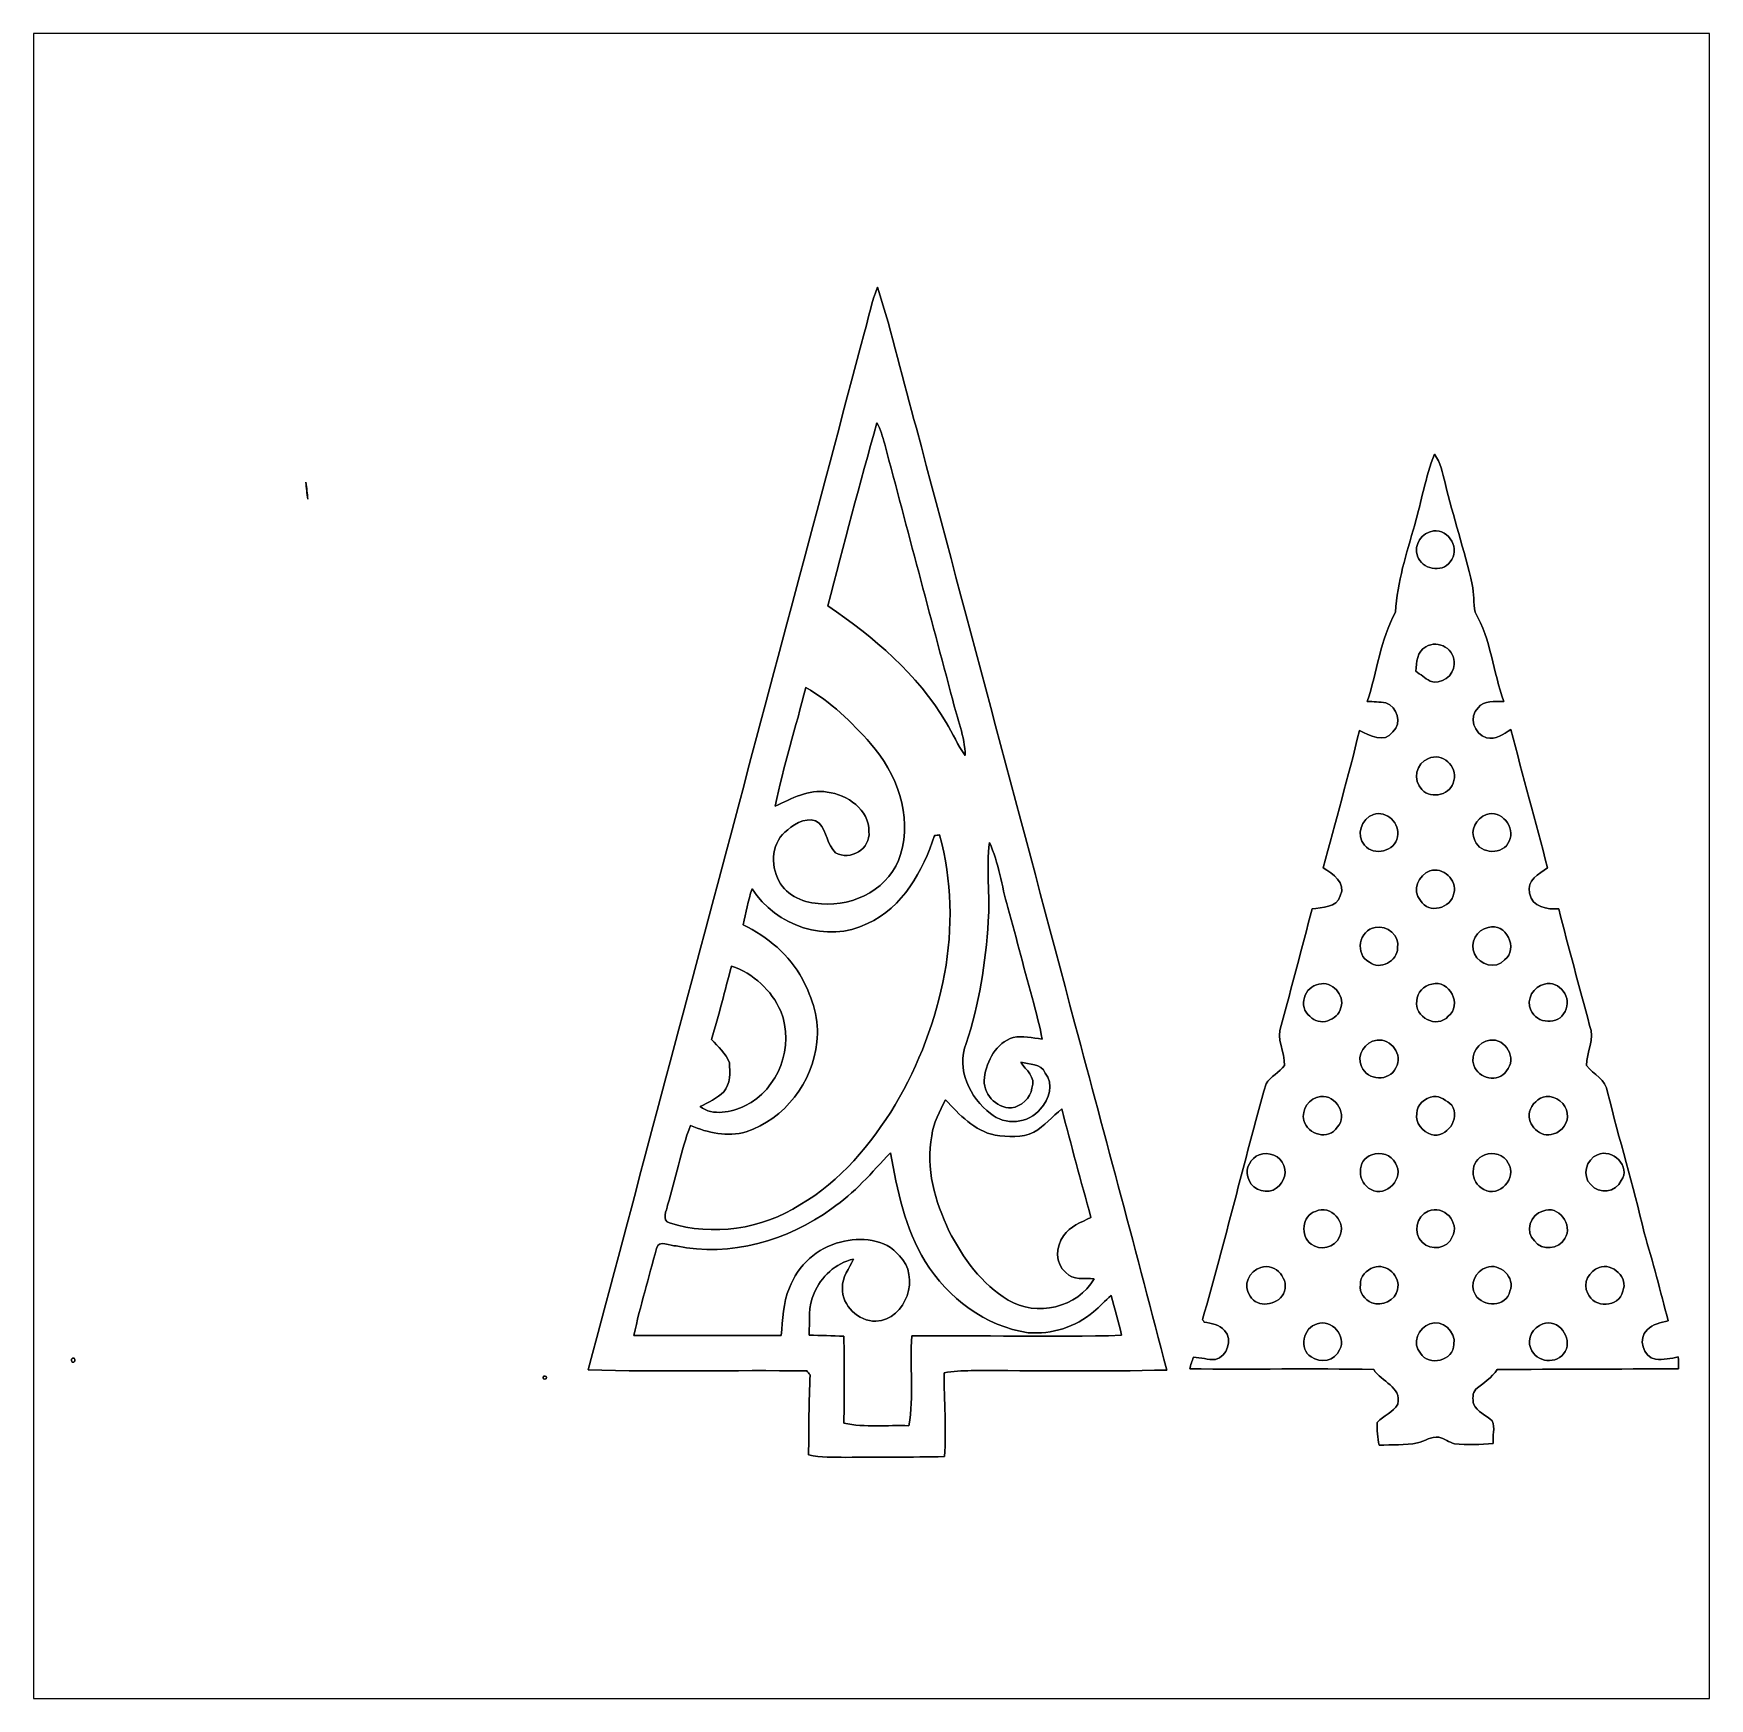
# Model space of a CAD drawing. Header units: centimetres. Extents: x -16.8 to 16.8, y -16.7 to 16.7.
import ezdxf

# ---------------------------------------------------------------- set-up
doc = ezdxf.new("R2010")
doc.units = ezdxf.units.CM
doc.header["$MEASUREMENT"] = 0
doc.layers.add('Layer 1', color=7, linetype='Continuous')

msp = doc.modelspace()

# ---------------------------------------------------------------- linework, layer by layer
at = {"layer": 'Layer 1', "color": 7}
for points, knots in [([(-16.77458, 16.66875), (-16.77458, 16.66875), (16.77458, 16.66875), (16.77458, 16.66875), (16.77458, 16.66875), (16.77458, 16.66875), (16.77458, -16.66875), (16.77458, -16.66875), (16.77458, -16.66875), (16.77458, -16.66875), (-16.77458, -16.66875), (-16.77458, -16.66875), (-16.77458, -16.66875), (-16.77458, -16.66875), (-16.77458, 16.66875), (-16.77458, 16.66875), (-16.77458, 16.66875), (-16.77458, 16.66875), (-16.77458, 16.66875), (-16.77458, 16.66875)], [0, 0, 0, 0, 0.16666667, 0.16666667, 0.16666667, 0.16666667, 0.33333333, 0.33333333, 0.33333333, 0.33333333, 0.5, 0.5, 0.5, 0.5, 0.66666667, 0.66666667, 0.66666667, 0.66666667, 1, 1, 1, 1]), ([(-0.13864, 10.69128), (-1.98191, 3.76449), (-3.82693, -3.16195), (-5.67231, -10.08839), (-5.67231, -10.08839), (-4.21428, -10.13531), (-2.75414, -10.08944), (-1.29505, -10.11026), (-1.29505, -10.11026), (-1.27353, -10.13566), (-1.2513, -10.16106), (-1.22908, -10.18681), (-1.22908, -10.18681), (-1.25518, -10.72092), (-1.25342, -11.25573), (-1.25942, -11.79054), (-1.25942, -11.79054), (-1.01529, -11.85228), (-0.76129, -11.83464), (-0.51153, -11.84134), (-0.51153, -11.84134), (0.14534, -11.83358), (0.80222, -11.84134), (1.45909, -11.82476), (1.45909, -11.82476), (1.50354, -11.26807), (1.44851, -10.70857), (1.45556, -10.15118), (1.45556, -10.15118), (1.63195, -10.11132), (1.81257, -10.10814), (1.99284, -10.10356), (1.99284, -10.10356), (3.29882, -10.10003), (4.60516, -10.12543), (5.91114, -10.09227), (5.91114, -10.09227), (5.31072, -7.77804), (4.69053, -5.46841), (4.07176, -3.15912), (4.07176, -3.15912), (3.01801, 0.81703), (1.95263, 4.79002), (0.89958, 8.76653), (0.89958, 8.76653), (0.63112, 9.70492), (0.41945, 10.65918), (0.1203, 11.58875), (0.1203, 11.58875), (0.00282, 11.29947), (-0.0568, 10.9915), (-0.13864, 10.69128), (-0.13864, 10.69128), (-0.13864, 10.69128), (-0.13864, 10.69128), (-0.13864, 10.69128)], [0, 0, 0, 0, 0.06666667, 0.06666667, 0.06666667, 0.06666667, 0.13333333, 0.13333333, 0.13333333, 0.13333333, 0.2, 0.2, 0.2, 0.2, 0.26666667, 0.26666667, 0.26666667, 0.26666667, 0.33333333, 0.33333333, 0.33333333, 0.33333333, 0.4, 0.4, 0.4, 0.4, 0.46666667, 0.46666667, 0.46666667, 0.46666667, 0.53333333, 0.53333333, 0.53333333, 0.53333333, 0.6, 0.6, 0.6, 0.6, 0.66666667, 0.66666667, 0.66666667, 0.66666667, 0.73333333, 0.73333333, 0.73333333, 0.73333333, 0.8, 0.8, 0.8, 0.8, 0.86666667, 0.86666667, 0.86666667, 0.86666667, 1, 1, 1, 1]), ([(0.10795, 8.87412), (0.18203, 8.74183), (0.22154, 8.59472), (0.26423, 8.44938), (0.26423, 8.44938), (0.71896, 6.74017), (1.16946, 5.02991), (1.62666, 3.32105), (1.62666, 3.32105), (1.71803, 2.95346), (1.86655, 2.59609), (1.87748, 2.21262), (1.87748, 2.21262), (1.71838, 2.41335), (1.63336, 2.65889), (1.49331, 2.87161), (1.49331, 2.87161), (0.92357, 3.84175), (0.04692, 4.58505), (-0.87418, 5.20947), (-0.87418, 5.20947), (-0.55598, 6.43326), (-0.2353, 7.65739), (0.10795, 8.87412)], [0, 0, 0, 0, 0.14285714, 0.14285714, 0.14285714, 0.14285714, 0.28571429, 0.28571429, 0.28571429, 0.28571429, 0.42857143, 0.42857143, 0.42857143, 0.42857143, 0.57142857, 0.57142857, 0.57142857, 0.57142857, 0.71428571, 0.71428571, 0.71428571, 0.71428571, 1, 1, 1, 1]), ([(10.87332, 6.83119), (10.71104, 6.25722), (10.52124, 5.68466), (10.48914, 5.08529), (10.48914, 5.08529), (10.18857, 4.53037), (10.12155, 3.88938), (9.92364, 3.296), (9.92364, 3.296), (10.04782, 3.28789), (10.17058, 3.28648), (10.29511, 3.26672), (10.29511, 3.26672), (10.52689, 3.19723), (10.62672, 2.85362), (10.43481, 2.68817), (10.43481, 2.68817), (10.26477, 2.44263), (9.97267, 2.62326), (9.76595, 2.71039), (9.76595, 2.71039), (9.54899, 1.78858), (9.27947, 0.88089), (9.04275, -0.03563), (9.04275, -0.03563), (9.23043, -0.16475), (9.50595, -0.32561), (9.38459, -0.60043), (9.38459, -0.60043), (9.31122, -0.83749), (9.01524, -0.82409), (8.82086, -0.85972), (8.82086, -0.85972), (8.61519, -1.63795), (8.4141, -2.41723), (8.19997, -3.19299), (8.19997, -3.19299), (8.0899, -3.45969), (8.28393, -3.72145), (8.26558, -3.99274), (8.26558, -3.99274), (8.16892, -4.13985), (7.98407, -4.20829), (7.89799, -4.36316), (7.89799, -4.36316), (7.45384, -5.92984), (7.07813, -7.51487), (6.62658, -9.07944), (6.62658, -9.07944), (6.63469, -9.09214), (6.65127, -9.11825), (6.65974, -9.1313), (6.65974, -9.1313), (6.80402, -9.1627), (6.96877, -9.17399), (7.06543, -9.3031), (7.06543, -9.3031), (7.23829, -9.48055), (7.12011, -9.82416), (6.88552, -9.87954), (6.88552, -9.87954), (6.73735, -9.89224), (6.59271, -9.83791), (6.44454, -9.83721), (6.44454, -9.83721), (6.4135, -9.91164), (6.38881, -9.98855), (6.36976, -10.06792), (6.36976, -10.06792), (7.59777, -10.08274), (8.82579, -10.05699), (10.05381, -10.08133), (10.05381, -10.08133), (10.19951, -10.32933), (10.62179, -10.42211), (10.5343, -10.77277), (10.5343, -10.77277), (10.44681, -10.94775), (10.24431, -11.00032), (10.12507, -11.14143), (10.12507, -11.14143), (10.1092, -11.29277), (10.13495, -11.44658), (10.15929, -11.59616), (10.15929, -11.59616), (10.41647, -11.58804), (10.67682, -11.59969), (10.93188, -11.55206), (10.93188, -11.55206), (11.07546, -11.51502), (11.20211, -11.41307), (11.35944, -11.43917), (11.35944, -11.43917), (11.46951, -11.46528), (11.56123, -11.53795), (11.67024, -11.56758), (11.67024, -11.56758), (11.92742, -11.60498), (12.18847, -11.57746), (12.44741, -11.56335), (12.44741, -11.56335), (12.42448, -11.41483), (12.49045, -11.25044), (12.42483, -11.11003), (12.42483, -11.11003), (12.30171, -10.99538), (12.12497, -10.93435), (12.04983, -10.77207), (12.04983, -10.77207), (12.03819, -10.67188), (12.0209, -10.55194), (12.10063, -10.47856), (12.10063, -10.47856), (12.24703, -10.35085), (12.41742, -10.24608), (12.52432, -10.07886), (12.52432, -10.07886), (13.73399, -10.07992), (14.94331, -10.06934), (16.15334, -10.07004), (16.15334, -10.07004), (16.15405, -9.98926), (16.15299, -9.90847), (16.15052, -9.82804), (16.15052, -9.82804), (16.00094, -9.85943), (15.8496, -9.89542), (15.69544, -9.87707), (15.69544, -9.87707), (15.44673, -9.82804), (15.33137, -9.4555), (15.53034, -9.28582), (15.53034, -9.28582), (15.63546, -9.16517), (15.80303, -9.14682), (15.94767, -9.10696), (15.94767, -9.10696), (15.79457, -8.51641), (15.64146, -7.92586), (15.46472, -7.34236), (15.46472, -7.34236), (15.25905, -6.3948), (14.96131, -5.47088), (14.73553, -4.52826), (14.73553, -4.52826), (14.70448, -4.27849), (14.45331, -4.17301), (14.31466, -3.9945), (14.31466, -3.9945), (14.3129, -3.72674), (14.48329, -3.45793), (14.37534, -3.19334), (14.37534, -3.19334), (14.16897, -2.41582), (13.95377, -1.64042), (13.75798, -0.86007), (13.75798, -0.86007), (13.52726, -0.86995), (13.22634, -0.82726), (13.17449, -0.54645), (13.17449, -0.54645), (13.10252, -0.27834), (13.3671, -0.16616), (13.53397, -0.03351), (13.53397, -0.03351), (13.2902, 0.88794), (13.03867, 1.80728), (12.80054, 2.7305), (12.80054, 2.7305), (12.64814, 2.64654), (12.49751, 2.51495), (12.30771, 2.56858), (12.30771, 2.56858), (12.06782, 2.64336), (11.93906, 2.98803), (12.14261, 3.16865), (12.14261, 3.16865), (12.26573, 3.33304), (12.4781, 3.27801), (12.6552, 3.29389), (12.6552, 3.29389), (12.44494, 3.88267), (12.40402, 4.53602), (12.08087, 5.08106), (12.08087, 5.08106), (12.04524, 5.2645), (12.06676, 5.455), (12.02478, 5.63774), (12.02478, 5.63774), (11.86568, 6.32142), (11.64661, 6.98959), (11.48151, 7.67151), (11.48151, 7.67151), (11.42788, 7.86941), (11.39472, 8.08002), (11.26702, 8.24653), (11.26702, 8.24653), (11.09592, 7.78722), (11.00561, 7.3025), (10.87332, 6.83119), (10.87332, 6.83119), (10.87332, 6.83119), (10.87332, 6.83119), (10.87332, 6.83119)], [0, 0, 0, 0, 0.01923077, 0.01923077, 0.01923077, 0.01923077, 0.03846154, 0.03846154, 0.03846154, 0.03846154, 0.05769231, 0.05769231, 0.05769231, 0.05769231, 0.07692308, 0.07692308, 0.07692308, 0.07692308, 0.09615385, 0.09615385, 0.09615385, 0.09615385, 0.11538462, 0.11538462, 0.11538462, 0.11538462, 0.13461538, 0.13461538, 0.13461538, 0.13461538, 0.15384615, 0.15384615, 0.15384615, 0.15384615, 0.17307692, 0.17307692, 0.17307692, 0.17307692, 0.19230769, 0.19230769, 0.19230769, 0.19230769, 0.21153846, 0.21153846, 0.21153846, 0.21153846, 0.23076923, 0.23076923, 0.23076923, 0.23076923, 0.25, 0.25, 0.25, 0.25, 0.26923077, 0.26923077, 0.26923077, 0.26923077, 0.28846154, 0.28846154, 0.28846154, 0.28846154, 0.30769231, 0.30769231, 0.30769231, 0.30769231, 0.32692308, 0.32692308, 0.32692308, 0.32692308, 0.34615385, 0.34615385, 0.34615385, 0.34615385, 0.36538462, 0.36538462, 0.36538462, 0.36538462, 0.38461538, 0.38461538, 0.38461538, 0.38461538, 0.40384615, 0.40384615, 0.40384615, 0.40384615, 0.42307692, 0.42307692, 0.42307692, 0.42307692, 0.44230769, 0.44230769, 0.44230769, 0.44230769, 0.46153846, 0.46153846, 0.46153846, 0.46153846, 0.48076923, 0.48076923, 0.48076923, 0.48076923, 0.5, 0.5, 0.5, 0.5, 0.51923077, 0.51923077, 0.51923077, 0.51923077, 0.53846154, 0.53846154, 0.53846154, 0.53846154, 0.55769231, 0.55769231, 0.55769231, 0.55769231, 0.57692308, 0.57692308, 0.57692308, 0.57692308, 0.59615385, 0.59615385, 0.59615385, 0.59615385, 0.61538462, 0.61538462, 0.61538462, 0.61538462, 0.63461538, 0.63461538, 0.63461538, 0.63461538, 0.65384615, 0.65384615, 0.65384615, 0.65384615, 0.67307692, 0.67307692, 0.67307692, 0.67307692, 0.69230769, 0.69230769, 0.69230769, 0.69230769, 0.71153846, 0.71153846, 0.71153846, 0.71153846, 0.73076923, 0.73076923, 0.73076923, 0.73076923, 0.75, 0.75, 0.75, 0.75, 0.76923077, 0.76923077, 0.76923077, 0.76923077, 0.78846154, 0.78846154, 0.78846154, 0.78846154, 0.80769231, 0.80769231, 0.80769231, 0.80769231, 0.82692308, 0.82692308, 0.82692308, 0.82692308, 0.84615385, 0.84615385, 0.84615385, 0.84615385, 0.86538462, 0.86538462, 0.86538462, 0.86538462, 0.88461538, 0.88461538, 0.88461538, 0.88461538, 0.90384615, 0.90384615, 0.90384615, 0.90384615, 0.92307692, 0.92307692, 0.92307692, 0.92307692, 0.94230769, 0.94230769, 0.94230769, 0.94230769, 0.96153846, 0.96153846, 0.96153846, 0.96153846, 1, 1, 1, 1]), ([(-11.3224, 7.68244), (-11.31217, 7.57026), (-11.30194, 7.45666), (-11.28289, 7.34483), (-11.28289, 7.34483), (-11.29383, 7.45772), (-11.30723, 7.57061), (-11.3224, 7.68244), (-11.3224, 7.68244), (-11.3224, 7.68244), (-11.3224, 7.68244), (-11.3224, 7.68244)], [0, 0, 0, 0, 0.25, 0.25, 0.25, 0.25, 0.5, 0.5, 0.5, 0.5, 1, 1, 1, 1]), ([(11.24797, 6.70772), (11.55806, 6.75711), (11.80218, 6.3246), (11.58099, 6.09318), (11.58099, 6.09318), (11.42118, 5.8547), (11.01196, 5.94395), (10.93223, 6.20607), (10.93223, 6.20607), (10.84333, 6.42796), (11.0236, 6.67985), (11.24797, 6.70772)], [0, 0, 0, 0, 0.25, 0.25, 0.25, 0.25, 0.5, 0.5, 0.5, 0.5, 1, 1, 1, 1]), ([(11.09945, 4.38856), (11.33828, 4.54872), (11.70446, 4.32964), (11.66248, 4.03719), (11.66248, 4.03719), (11.67059, 3.81212), (11.39225, 3.61703), (11.18023, 3.7024), (11.18023, 3.7024), (11.07828, 3.7592), (10.98973, 3.83505), (10.89589, 3.90208), (10.89589, 3.90208), (10.90718, 4.07494), (10.92024, 4.30001), (11.09945, 4.38856)], [0, 0, 0, 0, 0.2, 0.2, 0.2, 0.2, 0.4, 0.4, 0.4, 0.4, 0.6, 0.6, 0.6, 0.6, 1, 1, 1, 1]), ([(-1.31657, 3.57399), (-0.81104, 3.296), (-0.4004, 2.8769), (-0.01799, 2.45145), (-0.01799, 2.45145), (0.49953, 1.85385), (0.82726, 1.016), (0.57856, 0.23072), (0.57856, 0.23072), (0.3937, -0.43251), (-0.34537, -0.82056), (-1.00401, -0.7553), (-1.00401, -0.7553), (-1.33456, -0.7493), (-1.69369, -0.60748), (-1.85244, -0.29951), (-1.85244, -0.29951), (-2.03588, 0.02187), (-1.99319, 0.5013), (-1.67781, 0.72566), (-1.67781, 0.72566), (-1.51518, 0.86713), (-1.24389, 1.01071), (-1.04704, 0.8576), (-1.04704, 0.8576), (-0.89112, 0.6858), (-0.89288, 0.42616), (-0.7179, 0.2667), (-0.7179, 0.2667), (-0.42686, 0.09384), (-0.00776, 0.34749), (-0.05327, 0.68792), (-0.05327, 0.68792), (-0.04163, 1.13065), (-0.48613, 1.43051), (-0.88547, 1.4792), (-0.88547, 1.4792), (-1.26118, 1.54728), (-1.59914, 1.34444), (-1.92793, 1.19909), (-1.92793, 1.19909), (-1.76142, 1.99919), (-1.51236, 2.78024), (-1.31657, 3.57399)], [0, 0, 0, 0, 0.08333333, 0.08333333, 0.08333333, 0.08333333, 0.16666667, 0.16666667, 0.16666667, 0.16666667, 0.25, 0.25, 0.25, 0.25, 0.33333333, 0.33333333, 0.33333333, 0.33333333, 0.41666667, 0.41666667, 0.41666667, 0.41666667, 0.5, 0.5, 0.5, 0.5, 0.58333333, 0.58333333, 0.58333333, 0.58333333, 0.66666667, 0.66666667, 0.66666667, 0.66666667, 0.75, 0.75, 0.75, 0.75, 0.83333333, 0.83333333, 0.83333333, 0.83333333, 1, 1, 1, 1]), ([(11.14707, 2.15194), (11.42506, 2.27824), (11.73057, 1.9999), (11.65931, 1.71203), (11.65931, 1.71203), (11.61521, 1.43016), (11.2074, 1.32327), (11.01866, 1.52894), (11.01866, 1.52894), (10.8331, 1.70815), (10.89519, 2.06975), (11.14707, 2.15194)], [0, 0, 0, 0, 0.25, 0.25, 0.25, 0.25, 0.5, 0.5, 0.5, 0.5, 1, 1, 1, 1]), ([(10.04993, 1.02976), (10.30817, 1.12289), (10.59674, 0.84914), (10.52654, 0.58596), (10.52654, 0.58596), (10.49126, 0.29104), (10.04958, 0.19156), (9.87037, 0.41593), (9.87037, 0.41593), (9.68516, 0.6096), (9.80793, 0.95215), (10.04993, 1.02976)], [0, 0, 0, 0, 0.25, 0.25, 0.25, 0.25, 0.5, 0.5, 0.5, 0.5, 1, 1, 1, 1]), ([(12.30771, 1.02976), (12.60722, 1.13594), (12.89791, 0.77541), (12.76703, 0.49848), (12.76703, 0.49848), (12.65061, 0.21802), (12.18953, 0.22648), (12.08017, 0.50976), (12.08017, 0.50976), (11.96587, 0.71579), (12.10945, 0.95532), (12.30771, 1.02976)], [0, 0, 0, 0, 0.25, 0.25, 0.25, 0.25, 0.5, 0.5, 0.5, 0.5, 1, 1, 1, 1]), ([(1.2633, 0.61101), (1.28764, 0.61348), (1.33597, 0.61877), (1.36031, 0.62124), (1.36031, 0.62124), (1.87149, -1.20368), (1.41534, -3.17324), (0.4759, -4.77908), (0.4759, -4.77908), (-0.0067, -5.57177), (-0.62265, -6.31119), (-1.43193, -6.78639), (-1.43193, -6.78639), (-2.19639, -7.27251), (-3.17782, -7.41715), (-4.04424, -7.14693), (-4.04424, -7.14693), (-4.20652, -7.09824), (-4.10034, -6.89116), (-4.08164, -6.78956), (-4.08164, -6.78956), (-3.91442, -6.26145), (-3.82235, -5.71041), (-3.62338, -5.19289), (-3.62338, -5.19289), (-3.2766, -5.34494), (-2.8829, -5.43207), (-2.51001, -5.32306), (-2.51001, -5.32306), (-1.74237, -5.0673), (-1.16875, -4.32894), (-1.09361, -3.52566), (-1.09361, -3.52566), (-1.03611, -3.08892), (-1.18498, -2.6483), (-1.38218, -2.26448), (-1.38218, -2.26448), (-1.63971, -1.77518), (-2.08209, -1.42028), (-2.56787, -1.17546), (-2.56787, -1.17546), (-2.51601, -0.93521), (-2.47015, -0.6925), (-2.39078, -0.45932), (-2.39078, -0.45932), (-1.91488, -1.19874), (-0.88653, -1.55716), (-0.08114, -1.15358), (-0.08114, -1.15358), (0.62653, -0.83009), (1.02941, -0.09772), (1.2633, 0.61101)], [0, 0, 0, 0, 0.07142857, 0.07142857, 0.07142857, 0.07142857, 0.14285714, 0.14285714, 0.14285714, 0.14285714, 0.21428571, 0.21428571, 0.21428571, 0.21428571, 0.28571429, 0.28571429, 0.28571429, 0.28571429, 0.35714286, 0.35714286, 0.35714286, 0.35714286, 0.42857143, 0.42857143, 0.42857143, 0.42857143, 0.5, 0.5, 0.5, 0.5, 0.57142857, 0.57142857, 0.57142857, 0.57142857, 0.64285714, 0.64285714, 0.64285714, 0.64285714, 0.71428571, 0.71428571, 0.71428571, 0.71428571, 0.78571429, 0.78571429, 0.78571429, 0.78571429, 0.85714286, 0.85714286, 0.85714286, 0.85714286, 1, 1, 1, 1]), ([(2.35973, 0.47308), (2.55094, 0.05962), (2.60174, -0.39652), (2.73015, -0.82973), (2.73015, -0.82973), (2.90971, -1.46897), (3.06776, -2.1142), (3.24767, -2.75343), (3.24767, -2.75343), (3.31011, -2.98909), (3.37502, -3.2258), (3.41348, -3.46745), (3.41348, -3.46745), (3.22333, -3.43676), (3.02648, -3.40043), (2.83492, -3.43253), (2.83492, -3.43253), (2.49237, -3.54224), (2.30787, -3.89996), (2.26131, -4.23545), (2.26131, -4.23545), (2.21051, -4.54378), (2.49061, -4.85528), (2.8, -4.84258), (2.8, -4.84258), (2.99967, -4.81647), (3.18558, -4.65032), (3.21275, -4.44747), (3.21275, -4.44747), (3.29812, -4.22592), (3.08998, -4.08799), (2.99014, -3.92642), (2.99014, -3.92642), (3.14854, -3.97898), (3.4036, -3.94511), (3.47451, -4.14479), (3.47451, -4.14479), (3.65301, -4.36421), (3.56164, -4.67678), (3.38067, -4.86198), (3.38067, -4.86198), (3.15136, -5.16396), (2.66453, -5.20347), (2.38266, -4.95476), (2.38266, -4.95476), (1.96815, -4.6482), (1.69086, -4.058), (1.89724, -3.55494), (1.89724, -3.55494), (2.15406, -2.76507), (2.286, -1.93746), (2.33574, -1.11019), (2.33574, -1.11019), (2.37843, -0.58314), (2.29094, -0.05151), (2.35973, 0.47308)], [0, 0, 0, 0, 0.06666667, 0.06666667, 0.06666667, 0.06666667, 0.13333333, 0.13333333, 0.13333333, 0.13333333, 0.2, 0.2, 0.2, 0.2, 0.26666667, 0.26666667, 0.26666667, 0.26666667, 0.33333333, 0.33333333, 0.33333333, 0.33333333, 0.4, 0.4, 0.4, 0.4, 0.46666667, 0.46666667, 0.46666667, 0.46666667, 0.53333333, 0.53333333, 0.53333333, 0.53333333, 0.6, 0.6, 0.6, 0.6, 0.66666667, 0.66666667, 0.66666667, 0.66666667, 0.73333333, 0.73333333, 0.73333333, 0.73333333, 0.8, 0.8, 0.8, 0.8, 0.86666667, 0.86666667, 0.86666667, 0.86666667, 1, 1, 1, 1]), ([(11.17882, -0.09913), (11.44023, -0.00529), (11.72351, -0.28258), (11.65966, -0.5461), (11.65966, -0.5461), (11.60568, -0.84314), (11.15201, -0.97896), (10.98973, -0.68792), (10.98973, -0.68792), (10.79747, -0.49671), (10.95869, -0.17709), (11.17882, -0.09913)], [0, 0, 0, 0, 0.25, 0.25, 0.25, 0.25, 0.5, 0.5, 0.5, 0.5, 1, 1, 1, 1]), ([(10.08556, -1.23261), (10.32157, -1.1751), (10.57804, -1.39594), (10.53253, -1.64183), (10.53253, -1.64183), (10.53324, -1.89936), (10.17341, -2.10185), (9.96597, -1.92264), (9.96597, -1.92264), (9.66682, -1.78329), (9.75748, -1.26718), (10.08556, -1.23261)], [0, 0, 0, 0, 0.25, 0.25, 0.25, 0.25, 0.5, 0.5, 0.5, 0.5, 1, 1, 1, 1]), ([(12.34405, -1.23049), (12.7, -1.11372), (12.95859, -1.66299), (12.6746, -1.8796), (12.6746, -1.8796), (12.49574, -2.08139), (12.16977, -1.98155), (12.06959, -1.7586), (12.06959, -1.7586), (11.96799, -1.54411), (12.11474, -1.26718), (12.34405, -1.23049)], [0, 0, 0, 0, 0.25, 0.25, 0.25, 0.25, 0.5, 0.5, 0.5, 0.5, 1, 1, 1, 1]), ([(-2.80106, -2.00413), (-2.36467, -2.15124), (-2.00025, -2.48849), (-1.81539, -2.90971), (-1.81539, -2.90971), (-1.5367, -3.60257), (-1.85808, -4.47534), (-2.53471, -4.80307), (-2.53471, -4.80307), (-2.80811, -4.93042), (-3.17218, -5.01227), (-3.43112, -4.81753), (-3.43112, -4.81753), (-3.26531, -4.73357), (-3.09386, -4.65032), (-2.95804, -4.52155), (-2.95804, -4.52155), (-2.8194, -4.36457), (-2.83281, -4.13173), (-2.84409, -3.93841), (-2.84409, -3.93841), (-2.91677, -3.75214), (-3.07023, -3.61809), (-3.20005, -3.47239), (-3.20005, -3.47239), (-3.05647, -2.98556), (-2.93405, -2.49343), (-2.80106, -2.00413)], [0, 0, 0, 0, 0.125, 0.125, 0.125, 0.125, 0.25, 0.25, 0.25, 0.25, 0.375, 0.375, 0.375, 0.375, 0.5, 0.5, 0.5, 0.5, 0.625, 0.625, 0.625, 0.625, 0.75, 0.75, 0.75, 0.75, 1, 1, 1, 1]), ([(8.95773, -2.36467), (9.21632, -2.29694), (9.48161, -2.58516), (9.398, -2.83598), (9.398, -2.83598), (9.33097, -3.09033), (8.96479, -3.22756), (8.77499, -3.00814), (8.77499, -3.00814), (8.52981, -2.82399), (8.66846, -2.40806), (8.95773, -2.36467)], [0, 0, 0, 0, 0.25, 0.25, 0.25, 0.25, 0.5, 0.5, 0.5, 0.5, 1, 1, 1, 1]), ([(11.21551, -2.36467), (11.57287, -2.26695), (11.83005, -2.78518), (11.54571, -3.00849), (11.54571, -3.00849), (11.32064, -3.26884), (10.85532, -3.02472), (10.91671, -2.69699), (10.91671, -2.69699), (10.91353, -2.53153), (11.06205, -2.39748), (11.21551, -2.36467)], [0, 0, 0, 0, 0.25, 0.25, 0.25, 0.25, 0.5, 0.5, 0.5, 0.5, 1, 1, 1, 1]), ([(13.47258, -2.36291), (13.77244, -2.28141), (14.03844, -2.64795), (13.88251, -2.91077), (13.88251, -2.91077), (13.75763, -3.19934), (13.31066, -3.15948), (13.19918, -2.88678), (13.19918, -2.88678), (13.09546, -2.67335), (13.25351, -2.40877), (13.47258, -2.36291)], [0, 0, 0, 0, 0.25, 0.25, 0.25, 0.25, 0.5, 0.5, 0.5, 0.5, 1, 1, 1, 1]), ([(10.11908, -3.48827), (10.40271, -3.44946), (10.6486, -3.78213), (10.49584, -4.03966), (10.49584, -4.03966), (10.3699, -4.324), (9.92187, -4.30001), (9.81075, -4.01708), (9.81075, -4.01708), (9.69998, -3.78178), (9.87672, -3.51614), (10.11908, -3.48827)], [0, 0, 0, 0, 0.25, 0.25, 0.25, 0.25, 0.5, 0.5, 0.5, 0.5, 1, 1, 1, 1]), ([(12.37686, -3.48756), (12.69471, -3.43994), (12.93636, -3.86115), (12.70952, -4.10175), (12.70952, -4.10175), (12.55254, -4.35645), (12.14049, -4.25556), (12.059, -3.99027), (12.059, -3.99027), (11.97363, -3.76802), (12.15178, -3.51578), (12.37686, -3.48756)], [0, 0, 0, 0, 0.25, 0.25, 0.25, 0.25, 0.5, 0.5, 0.5, 0.5, 1, 1, 1, 1]), ([(1.4792, -4.68242), (1.75895, -4.97699), (2.05987, -5.30366), (2.47544, -5.39009), (2.47544, -5.39009), (2.72979, -5.4162), (3.01343, -5.45324), (3.24979, -5.32906), (3.24979, -5.32906), (3.4604, -5.20382), (3.62444, -5.01967), (3.80859, -4.86128), (3.80859, -4.86128), (3.99732, -5.58765), (4.19312, -6.31225), (4.39244, -7.03615), (4.39244, -7.03615), (4.19488, -7.13528), (3.97581, -7.21748), (3.8414, -7.40339), (3.8414, -7.40339), (3.68935, -7.61965), (3.66995, -7.95972), (3.88973, -8.13999), (3.88973, -8.13999), (4.0319, -8.30086), (4.26544, -8.25147), (4.45735, -8.26523), (4.45735, -8.26523), (4.1342, -8.84484), (3.29565, -9.03358), (2.7372, -8.69033), (2.7372, -8.69033), (2.2031, -8.37318), (1.83233, -7.84825), (1.55046, -7.30603), (1.55046, -7.30603), (1.27706, -6.71689), (1.07597, -6.05367), (1.20509, -5.40138), (1.20509, -5.40138), (1.23825, -5.14279), (1.3656, -4.91208), (1.4792, -4.68242)], [0, 0, 0, 0, 0.08333333, 0.08333333, 0.08333333, 0.08333333, 0.16666667, 0.16666667, 0.16666667, 0.16666667, 0.25, 0.25, 0.25, 0.25, 0.33333333, 0.33333333, 0.33333333, 0.33333333, 0.41666667, 0.41666667, 0.41666667, 0.41666667, 0.5, 0.5, 0.5, 0.5, 0.58333333, 0.58333333, 0.58333333, 0.58333333, 0.66666667, 0.66666667, 0.66666667, 0.66666667, 0.75, 0.75, 0.75, 0.75, 0.83333333, 0.83333333, 0.83333333, 0.83333333, 1, 1, 1, 1]), ([(8.99019, -4.61645), (9.29816, -4.578), (9.54793, -4.99392), (9.32286, -5.23064), (9.32286, -5.23064), (9.15458, -5.49945), (8.73019, -5.38198), (8.65611, -5.09834), (8.65611, -5.09834), (8.59578, -4.87786), (8.76617, -4.64291), (8.99019, -4.61645)], [0, 0, 0, 0, 0.25, 0.25, 0.25, 0.25, 0.5, 0.5, 0.5, 0.5, 1, 1, 1, 1]), ([(11.24832, -4.61574), (11.3919, -4.59281), (11.51043, -4.70853), (11.61697, -4.78719), (11.61697, -4.78719), (11.78807, -5.05989), (11.52278, -5.45747), (11.20387, -5.37774), (11.20387, -5.37774), (11.03418, -5.31918), (10.87931, -5.14844), (10.91636, -4.95512), (10.91636, -4.95512), (10.91247, -4.77485), (11.08392, -4.64397), (11.24832, -4.61574)], [0, 0, 0, 0, 0.2, 0.2, 0.2, 0.2, 0.4, 0.4, 0.4, 0.4, 0.6, 0.6, 0.6, 0.6, 1, 1, 1, 1]), ([(13.50574, -4.61504), (13.69483, -4.6041), (13.91003, -4.75333), (13.92837, -4.95124), (13.92837, -4.95124), (13.96047, -5.13292), (13.82889, -5.31636), (13.65462, -5.36399), (13.65462, -5.36399), (13.39321, -5.46664), (13.11346, -5.18195), (13.17413, -4.9216), (13.17413, -4.9216), (13.2147, -4.77026), (13.34594, -4.63585), (13.50574, -4.61504)], [0, 0, 0, 0, 0.2, 0.2, 0.2, 0.2, 0.4, 0.4, 0.4, 0.4, 0.6, 0.6, 0.6, 0.6, 1, 1, 1, 1]), ([(14.53268, -5.78379), (14.82549, -5.6388), (15.21601, -6.02544), (15.00928, -6.29603), (15.00928, -6.29603), (14.90698, -6.54015), (14.56161, -6.57719), (14.40074, -6.37787), (14.40074, -6.37787), (14.21095, -6.21242), (14.30796, -5.86634), (14.53268, -5.78379)], [0, 0, 0, 0, 0.25, 0.25, 0.25, 0.25, 0.5, 0.5, 0.5, 0.5, 1, 1, 1, 1]), ([(-0.79481, -6.85941), (-0.34361, -6.55426), (0.00882, -6.13481), (0.37888, -5.74146), (0.37888, -5.74146), (0.51717, -6.49076), (0.66887, -7.26193), (1.07668, -7.9188), (1.07668, -7.9188), (1.524, -8.65082), (2.28071, -9.21632), (3.13831, -9.34579), (3.13831, -9.34579), (3.60221, -9.38036), (4.09257, -9.23537), (4.44465, -8.92422), (4.44465, -8.92422), (4.56953, -8.82297), (4.67607, -8.70232), (4.79884, -8.59861), (4.79884, -8.59861), (4.87221, -8.86319), (4.94383, -9.12848), (5.00592, -9.39624), (5.00592, -9.39624), (3.60539, -9.44527), (2.20486, -9.38812), (0.80433, -9.40929), (0.80433, -9.40929), (0.76694, -10.00689), (0.84984, -10.61367), (0.75001, -11.20669), (0.75001, -11.20669), (0.31679, -11.19082), (-0.12629, -11.24761), (-0.55351, -11.15589), (-0.55351, -11.15589), (-0.54434, -10.57592), (-0.54151, -9.99596), (-0.55457, -9.41634), (-0.55457, -9.41634), (-0.78634, -9.40682), (-1.01706, -9.40012), (-1.24813, -9.39094), (-1.24813, -9.39094), (-1.23261, -9.11225), (-1.27635, -8.81309), (-1.14759, -8.55451), (-1.14759, -8.55451), (-1.01318, -8.21866), (-0.71473, -7.95338), (-0.3616, -7.87047), (-0.3616, -7.87047), (-0.44485, -8.05956), (-0.59055, -8.23101), (-0.58208, -8.44867), (-0.58208, -8.44867), (-0.59514, -8.8071), (-0.26529, -9.11472), (0.08855, -9.11542), (0.08855, -9.11542), (0.69779, -9.08826), (0.98496, -8.21408), (0.55739, -7.80415), (0.55739, -7.80415), (0.28363, -7.45913), (-0.2219, -7.42456), (-0.61736, -7.53322), (-0.61736, -7.53322), (-1.08726, -7.63341), (-1.47814, -8.00135), (-1.64183, -8.44867), (-1.64183, -8.44867), (-1.77588, -8.74713), (-1.76883, -9.08121), (-1.81046, -9.40047), (-1.81046, -9.40047), (-2.79259, -9.40259), (-3.77472, -9.40294), (-4.75686, -9.40012), (-4.75686, -9.40012), (-4.63056, -8.81309), (-4.45629, -8.23736), (-4.30283, -7.65739), (-4.30283, -7.65739), (-4.26544, -7.47007), (-4.02061, -7.61436), (-3.91019, -7.60801), (-3.91019, -7.60801), (-2.82399, -7.83696), (-1.67958, -7.50323), (-0.79481, -6.85941)], [0, 0, 0, 0, 0.04166667, 0.04166667, 0.04166667, 0.04166667, 0.08333333, 0.08333333, 0.08333333, 0.08333333, 0.125, 0.125, 0.125, 0.125, 0.16666667, 0.16666667, 0.16666667, 0.16666667, 0.20833333, 0.20833333, 0.20833333, 0.20833333, 0.25, 0.25, 0.25, 0.25, 0.29166667, 0.29166667, 0.29166667, 0.29166667, 0.33333333, 0.33333333, 0.33333333, 0.33333333, 0.375, 0.375, 0.375, 0.375, 0.41666667, 0.41666667, 0.41666667, 0.41666667, 0.45833333, 0.45833333, 0.45833333, 0.45833333, 0.5, 0.5, 0.5, 0.5, 0.54166667, 0.54166667, 0.54166667, 0.54166667, 0.58333333, 0.58333333, 0.58333333, 0.58333333, 0.625, 0.625, 0.625, 0.625, 0.66666667, 0.66666667, 0.66666667, 0.66666667, 0.70833333, 0.70833333, 0.70833333, 0.70833333, 0.75, 0.75, 0.75, 0.75, 0.79166667, 0.79166667, 0.79166667, 0.79166667, 0.83333333, 0.83333333, 0.83333333, 0.83333333, 0.875, 0.875, 0.875, 0.875, 0.91666667, 0.91666667, 0.91666667, 0.91666667, 1, 1, 1, 1]), ([(7.75758, -5.78062), (7.94985, -5.71182), (8.18656, -5.79967), (8.25535, -5.99652), (8.25535, -5.99652), (8.33826, -6.19407), (8.21408, -6.40045), (8.03875, -6.48829), (8.03875, -6.48829), (7.83519, -6.56978), (7.57273, -6.44066), (7.53251, -6.22229), (7.53251, -6.22229), (7.47466, -6.04626), (7.59848, -5.85223), (7.75758, -5.78062)], [0, 0, 0, 0, 0.2, 0.2, 0.2, 0.2, 0.4, 0.4, 0.4, 0.4, 0.6, 0.6, 0.6, 0.6, 1, 1, 1, 1]), ([(10.01501, -5.78203), (10.19175, -5.72064), (10.40659, -5.77427), (10.48808, -5.95171), (10.48808, -5.95171), (10.68035, -6.24417), (10.30111, -6.65021), (10.0009, -6.47453), (10.0009, -6.47453), (9.71338, -6.35282), (9.7095, -5.87516), (10.01501, -5.78203)], [0, 0, 0, 0, 0.25, 0.25, 0.25, 0.25, 0.5, 0.5, 0.5, 0.5, 1, 1, 1, 1]), ([(12.27596, -5.78591), (12.45129, -5.71853), (12.66472, -5.77603), (12.74586, -5.95171), (12.74586, -5.95171), (12.93812, -6.24417), (12.55854, -6.65021), (12.25867, -6.47453), (12.25867, -6.47453), (11.96728, -6.34965), (11.97292, -5.88292), (12.27596, -5.78591)], [0, 0, 0, 0, 0.25, 0.25, 0.25, 0.25, 0.5, 0.5, 0.5, 0.5, 1, 1, 1, 1]), ([(8.88965, -6.9155), (9.19692, -6.76804), (9.51689, -7.13987), (9.36872, -7.42703), (9.36872, -7.42703), (9.28088, -7.64399), (8.97819, -7.71349), (8.79898, -7.57096), (8.79898, -7.57096), (8.57779, -7.41327), (8.6166, -6.99452), (8.88965, -6.9155)], [0, 0, 0, 0, 0.25, 0.25, 0.25, 0.25, 0.5, 0.5, 0.5, 0.5, 1, 1, 1, 1]), ([(11.14601, -6.91268), (11.45328, -6.77192), (11.78489, -7.13317), (11.62614, -7.42703), (11.62614, -7.42703), (11.53336, -7.6641), (11.19293, -7.71208), (11.02395, -7.53216), (11.02395, -7.53216), (10.82851, -7.36247), (10.9093, -7.00052), (11.14601, -6.91268)], [0, 0, 0, 0, 0.25, 0.25, 0.25, 0.25, 0.5, 0.5, 0.5, 0.5, 1, 1, 1, 1]), ([(13.43801, -6.91162), (13.75022, -6.77263), (14.05572, -7.19349), (13.87828, -7.45666), (13.87828, -7.45666), (13.76539, -7.67539), (13.4179, -7.71243), (13.27185, -7.50711), (13.27185, -7.50711), (13.07359, -7.33284), (13.19036, -6.96736), (13.43801, -6.91162)], [0, 0, 0, 0, 0.25, 0.25, 0.25, 0.25, 0.5, 0.5, 0.5, 0.5, 1, 1, 1, 1]), ([(7.79427, -8.04157), (8.08778, -7.92515), (8.38941, -8.29486), (8.24653, -8.56403), (8.24653, -8.56403), (8.12165, -8.79898), (7.72125, -8.85931), (7.57943, -8.61272), (7.57943, -8.61272), (7.42139, -8.39964), (7.55932, -8.10472), (7.79427, -8.04157)], [0, 0, 0, 0, 0.25, 0.25, 0.25, 0.25, 0.5, 0.5, 0.5, 0.5, 1, 1, 1, 1]), ([(10.05205, -8.04192), (10.31275, -7.93856), (10.59392, -8.22325), (10.53147, -8.48395), (10.53147, -8.48395), (10.48632, -8.69985), (10.21715, -8.82227), (10.01607, -8.74959), (10.01607, -8.74959), (9.87742, -8.68292), (9.74866, -8.54851), (9.7857, -8.37671), (9.7857, -8.37671), (9.77159, -8.21725), (9.90882, -8.0839), (10.05205, -8.04192)], [0, 0, 0, 0, 0.2, 0.2, 0.2, 0.2, 0.4, 0.4, 0.4, 0.4, 0.6, 0.6, 0.6, 0.6, 1, 1, 1, 1]), ([(12.30877, -8.0391), (12.57935, -7.93644), (12.89297, -8.24442), (12.77973, -8.51076), (12.77973, -8.51076), (12.70811, -8.83532), (12.23821, -8.84449), (12.08793, -8.58485), (12.08793, -8.58485), (11.95564, -8.37847), (12.09216, -8.10719), (12.30877, -8.0391)], [0, 0, 0, 0, 0.25, 0.25, 0.25, 0.25, 0.5, 0.5, 0.5, 0.5, 1, 1, 1, 1]), ([(14.56549, -8.03663), (14.83148, -7.93926), (15.16274, -8.24548), (15.03715, -8.51076), (15.03715, -8.51076), (14.97012, -8.85437), (14.45472, -8.85578), (14.33795, -8.55662), (14.33795, -8.55662), (14.22365, -8.3506), (14.36723, -8.11107), (14.56549, -8.03663)], [0, 0, 0, 0, 0.25, 0.25, 0.25, 0.25, 0.5, 0.5, 0.5, 0.5, 1, 1, 1, 1]), ([(8.92246, -9.16905), (9.20997, -9.05581), (9.52324, -9.41776), (9.36872, -9.68551), (9.36872, -9.68551), (9.2904, -9.90882), (8.97467, -9.97126), (8.80145, -9.82557), (8.80145, -9.82557), (8.5404, -9.6834), (8.64658, -9.22937), (8.92246, -9.16905)], [0, 0, 0, 0, 0.25, 0.25, 0.25, 0.25, 0.5, 0.5, 0.5, 0.5, 1, 1, 1, 1]), ([(13.4366, -9.16552), (13.74881, -9.05475), (14.0395, -9.44527), (13.88604, -9.7222), (13.88604, -9.7222), (13.73329, -9.99314), (13.29619, -9.94551), (13.19989, -9.65976), (13.19989, -9.65976), (13.1004, -9.45727), (13.25104, -9.23819), (13.4366, -9.16552)], [0, 0, 0, 0, 0.25, 0.25, 0.25, 0.25, 0.5, 0.5, 0.5, 0.5, 1, 1, 1, 1]), ([(11.17882, -9.16552), (11.424, -9.07627), (11.70799, -9.32427), (11.65684, -9.57792), (11.65684, -9.57792), (11.66248, -9.89965), (11.14566, -10.03617), (10.98903, -9.75501), (10.98903, -9.75501), (10.79888, -9.56169), (10.95798, -9.24384), (11.17882, -9.16552)], [0, 0, 0, 0, 0.25, 0.25, 0.25, 0.25, 0.5, 0.5, 0.5, 0.5, 1, 1, 1, 1]), ([(-15.99248, -9.85308), (-16.03728, -9.86896), (-16.01929, -9.95327), (-15.96919, -9.93775), (-15.96919, -9.93775), (-15.92439, -9.92117), (-15.94238, -9.83686), (-15.99248, -9.85308), (-15.99248, -9.85308), (-15.99248, -9.85308), (-15.99248, -9.85308), (-15.99248, -9.85308)], [0, 0, 0, 0, 0.25, 0.25, 0.25, 0.25, 0.5, 0.5, 0.5, 0.5, 1, 1, 1, 1]), ([(-6.56519, -10.21821), (-6.58036, -10.26724), (-6.56343, -10.28418), (-6.51404, -10.26936), (-6.51404, -10.26936), (-6.49887, -10.21962), (-6.51581, -10.20233), (-6.56519, -10.21821)], [0, 0, 0, 0, 0.33333333, 0.33333333, 0.33333333, 0.33333333, 1, 1, 1, 1])]:
    msp.add_open_spline(points, degree=3, knots=knots, dxfattribs=at)
at = {"layer": 'Layer 1', "color": 251}
for points, knots in [([(-0.13864, 10.69128), (-0.0568, 10.9915), (0.00282, 11.29947), (0.1203, 11.58875), (0.1203, 11.58875), (0.41945, 10.65918), (0.63112, 9.70492), (0.89958, 8.76653), (0.89958, 8.76653), (1.95263, 4.79002), (3.01801, 0.81703), (4.07176, -3.15912), (4.07176, -3.15912), (4.69053, -5.46841), (5.31072, -7.77804), (5.91114, -10.09227), (5.91114, -10.09227), (4.60516, -10.12543), (3.29882, -10.10003), (1.99284, -10.10356), (1.99284, -10.10356), (1.81257, -10.10814), (1.63195, -10.11132), (1.45556, -10.15118), (1.45556, -10.15118), (1.44851, -10.70857), (1.50354, -11.26807), (1.45909, -11.82476), (1.45909, -11.82476), (0.80222, -11.84134), (0.14534, -11.83358), (-0.51153, -11.84134), (-0.51153, -11.84134), (-0.76129, -11.83464), (-1.01529, -11.85228), (-1.25942, -11.79054), (-1.25942, -11.79054), (-1.25342, -11.25573), (-1.25518, -10.72092), (-1.22908, -10.18681), (-1.22908, -10.18681), (-1.2513, -10.16106), (-1.27353, -10.13566), (-1.29505, -10.11026), (-1.29505, -10.11026), (-2.75414, -10.08944), (-4.21428, -10.13531), (-5.67231, -10.08839), (-5.67231, -10.08839), (-3.82693, -3.16195), (-1.98191, 3.76449), (-0.13864, 10.69128), (-0.13864, 10.69128), (-0.13864, 10.69128), (-0.13864, 10.69128), (-0.13864, 10.69128)], [0, 0, 0, 0, 0.06666667, 0.06666667, 0.06666667, 0.06666667, 0.13333333, 0.13333333, 0.13333333, 0.13333333, 0.2, 0.2, 0.2, 0.2, 0.26666667, 0.26666667, 0.26666667, 0.26666667, 0.33333333, 0.33333333, 0.33333333, 0.33333333, 0.4, 0.4, 0.4, 0.4, 0.46666667, 0.46666667, 0.46666667, 0.46666667, 0.53333333, 0.53333333, 0.53333333, 0.53333333, 0.6, 0.6, 0.6, 0.6, 0.66666667, 0.66666667, 0.66666667, 0.66666667, 0.73333333, 0.73333333, 0.73333333, 0.73333333, 0.8, 0.8, 0.8, 0.8, 0.86666667, 0.86666667, 0.86666667, 0.86666667, 1, 1, 1, 1]), ([(0.10795, 8.87412), (-0.2353, 7.65739), (-0.55598, 6.43326), (-0.87418, 5.20947), (-0.87418, 5.20947), (0.04692, 4.58505), (0.92357, 3.84175), (1.49331, 2.87161), (1.49331, 2.87161), (1.63336, 2.65889), (1.71838, 2.41335), (1.87748, 2.21262), (1.87748, 2.21262), (1.86655, 2.59609), (1.71803, 2.95346), (1.62666, 3.32105), (1.62666, 3.32105), (1.16946, 5.02991), (0.71896, 6.74017), (0.26423, 8.44938), (0.26423, 8.44938), (0.22154, 8.59472), (0.18203, 8.74183), (0.10795, 8.87412), (0.10795, 8.87412), (0.10795, 8.87412), (0.10795, 8.87412), (0.10795, 8.87412)], [0, 0, 0, 0, 0.125, 0.125, 0.125, 0.125, 0.25, 0.25, 0.25, 0.25, 0.375, 0.375, 0.375, 0.375, 0.5, 0.5, 0.5, 0.5, 0.625, 0.625, 0.625, 0.625, 0.75, 0.75, 0.75, 0.75, 1, 1, 1, 1]), ([(10.87332, 6.83119), (11.00561, 7.3025), (11.09592, 7.78722), (11.26702, 8.24653), (11.26702, 8.24653), (11.39472, 8.08002), (11.42788, 7.86941), (11.48151, 7.67151), (11.48151, 7.67151), (11.64661, 6.98959), (11.86568, 6.32142), (12.02478, 5.63774), (12.02478, 5.63774), (12.06676, 5.455), (12.04524, 5.2645), (12.08087, 5.08106), (12.08087, 5.08106), (12.40402, 4.53602), (12.44494, 3.88267), (12.6552, 3.29389), (12.6552, 3.29389), (12.4781, 3.27801), (12.26573, 3.33304), (12.14261, 3.16865), (12.14261, 3.16865), (11.93906, 2.98803), (12.06782, 2.64336), (12.30771, 2.56858), (12.30771, 2.56858), (12.49751, 2.51495), (12.64814, 2.64654), (12.80054, 2.7305), (12.80054, 2.7305), (13.03867, 1.80728), (13.2902, 0.88794), (13.53397, -0.03351), (13.53397, -0.03351), (13.3671, -0.16616), (13.10252, -0.27834), (13.17449, -0.54645), (13.17449, -0.54645), (13.22634, -0.82726), (13.52726, -0.86995), (13.75798, -0.86007), (13.75798, -0.86007), (13.95377, -1.64042), (14.16897, -2.41582), (14.37534, -3.19334), (14.37534, -3.19334), (14.48329, -3.45793), (14.3129, -3.72674), (14.31466, -3.9945), (14.31466, -3.9945), (14.45331, -4.17301), (14.70448, -4.27849), (14.73553, -4.52826), (14.73553, -4.52826), (14.96131, -5.47088), (15.25905, -6.3948), (15.46472, -7.34236), (15.46472, -7.34236), (15.64146, -7.92586), (15.79457, -8.51641), (15.94767, -9.10696), (15.94767, -9.10696), (15.80303, -9.14682), (15.63546, -9.16517), (15.53034, -9.28582), (15.53034, -9.28582), (15.33137, -9.4555), (15.44673, -9.82804), (15.69544, -9.87707), (15.69544, -9.87707), (15.8496, -9.89542), (16.00094, -9.85943), (16.15052, -9.82804), (16.15052, -9.82804), (16.15299, -9.90847), (16.15405, -9.98926), (16.15334, -10.07004), (16.15334, -10.07004), (14.94331, -10.06934), (13.73399, -10.07992), (12.52432, -10.07886), (12.52432, -10.07886), (12.41742, -10.24608), (12.24703, -10.35085), (12.10063, -10.47856), (12.10063, -10.47856), (12.0209, -10.55194), (12.03819, -10.67188), (12.04983, -10.77207), (12.04983, -10.77207), (12.12497, -10.93435), (12.30171, -10.99538), (12.42483, -11.11003), (12.42483, -11.11003), (12.49045, -11.25044), (12.42448, -11.41483), (12.44741, -11.56335), (12.44741, -11.56335), (12.18847, -11.57746), (11.92742, -11.60498), (11.67024, -11.56758), (11.67024, -11.56758), (11.56123, -11.53795), (11.46951, -11.46528), (11.35944, -11.43917), (11.35944, -11.43917), (11.20211, -11.41307), (11.07546, -11.51502), (10.93188, -11.55206), (10.93188, -11.55206), (10.67682, -11.59969), (10.41647, -11.58804), (10.15929, -11.59616), (10.15929, -11.59616), (10.13495, -11.44658), (10.1092, -11.29277), (10.12507, -11.14143), (10.12507, -11.14143), (10.24431, -11.00032), (10.44681, -10.94775), (10.5343, -10.77277), (10.5343, -10.77277), (10.62179, -10.42211), (10.19951, -10.32933), (10.05381, -10.08133), (10.05381, -10.08133), (8.82579, -10.05699), (7.59777, -10.08274), (6.36976, -10.06792), (6.36976, -10.06792), (6.38881, -9.98855), (6.4135, -9.91164), (6.44454, -9.83721), (6.44454, -9.83721), (6.59271, -9.83791), (6.73735, -9.89224), (6.88552, -9.87954), (6.88552, -9.87954), (7.12011, -9.82416), (7.23829, -9.48055), (7.06543, -9.3031), (7.06543, -9.3031), (6.96877, -9.17399), (6.80402, -9.1627), (6.65974, -9.1313), (6.65974, -9.1313), (6.65127, -9.11825), (6.63469, -9.09214), (6.62658, -9.07944), (6.62658, -9.07944), (7.07813, -7.51487), (7.45384, -5.92984), (7.89799, -4.36316), (7.89799, -4.36316), (7.98407, -4.20829), (8.16892, -4.13985), (8.26558, -3.99274), (8.26558, -3.99274), (8.28393, -3.72145), (8.0899, -3.45969), (8.19997, -3.19299), (8.19997, -3.19299), (8.4141, -2.41723), (8.61519, -1.63795), (8.82086, -0.85972), (8.82086, -0.85972), (9.01524, -0.82409), (9.31122, -0.83749), (9.38459, -0.60043), (9.38459, -0.60043), (9.50595, -0.32561), (9.23043, -0.16475), (9.04275, -0.03563), (9.04275, -0.03563), (9.27947, 0.88089), (9.54899, 1.78858), (9.76595, 2.71039), (9.76595, 2.71039), (9.97267, 2.62326), (10.26477, 2.44263), (10.43481, 2.68817), (10.43481, 2.68817), (10.62672, 2.85362), (10.52689, 3.19723), (10.29511, 3.26672), (10.29511, 3.26672), (10.17058, 3.28648), (10.04782, 3.28789), (9.92364, 3.296), (9.92364, 3.296), (10.12155, 3.88938), (10.18857, 4.53037), (10.48914, 5.08529), (10.48914, 5.08529), (10.52124, 5.68466), (10.71104, 6.25722), (10.87332, 6.83119), (10.87332, 6.83119), (10.87332, 6.83119), (10.87332, 6.83119), (10.87332, 6.83119)], [0, 0, 0, 0, 0.01923077, 0.01923077, 0.01923077, 0.01923077, 0.03846154, 0.03846154, 0.03846154, 0.03846154, 0.05769231, 0.05769231, 0.05769231, 0.05769231, 0.07692308, 0.07692308, 0.07692308, 0.07692308, 0.09615385, 0.09615385, 0.09615385, 0.09615385, 0.11538462, 0.11538462, 0.11538462, 0.11538462, 0.13461538, 0.13461538, 0.13461538, 0.13461538, 0.15384615, 0.15384615, 0.15384615, 0.15384615, 0.17307692, 0.17307692, 0.17307692, 0.17307692, 0.19230769, 0.19230769, 0.19230769, 0.19230769, 0.21153846, 0.21153846, 0.21153846, 0.21153846, 0.23076923, 0.23076923, 0.23076923, 0.23076923, 0.25, 0.25, 0.25, 0.25, 0.26923077, 0.26923077, 0.26923077, 0.26923077, 0.28846154, 0.28846154, 0.28846154, 0.28846154, 0.30769231, 0.30769231, 0.30769231, 0.30769231, 0.32692308, 0.32692308, 0.32692308, 0.32692308, 0.34615385, 0.34615385, 0.34615385, 0.34615385, 0.36538462, 0.36538462, 0.36538462, 0.36538462, 0.38461538, 0.38461538, 0.38461538, 0.38461538, 0.40384615, 0.40384615, 0.40384615, 0.40384615, 0.42307692, 0.42307692, 0.42307692, 0.42307692, 0.44230769, 0.44230769, 0.44230769, 0.44230769, 0.46153846, 0.46153846, 0.46153846, 0.46153846, 0.48076923, 0.48076923, 0.48076923, 0.48076923, 0.5, 0.5, 0.5, 0.5, 0.51923077, 0.51923077, 0.51923077, 0.51923077, 0.53846154, 0.53846154, 0.53846154, 0.53846154, 0.55769231, 0.55769231, 0.55769231, 0.55769231, 0.57692308, 0.57692308, 0.57692308, 0.57692308, 0.59615385, 0.59615385, 0.59615385, 0.59615385, 0.61538462, 0.61538462, 0.61538462, 0.61538462, 0.63461538, 0.63461538, 0.63461538, 0.63461538, 0.65384615, 0.65384615, 0.65384615, 0.65384615, 0.67307692, 0.67307692, 0.67307692, 0.67307692, 0.69230769, 0.69230769, 0.69230769, 0.69230769, 0.71153846, 0.71153846, 0.71153846, 0.71153846, 0.73076923, 0.73076923, 0.73076923, 0.73076923, 0.75, 0.75, 0.75, 0.75, 0.76923077, 0.76923077, 0.76923077, 0.76923077, 0.78846154, 0.78846154, 0.78846154, 0.78846154, 0.80769231, 0.80769231, 0.80769231, 0.80769231, 0.82692308, 0.82692308, 0.82692308, 0.82692308, 0.84615385, 0.84615385, 0.84615385, 0.84615385, 0.86538462, 0.86538462, 0.86538462, 0.86538462, 0.88461538, 0.88461538, 0.88461538, 0.88461538, 0.90384615, 0.90384615, 0.90384615, 0.90384615, 0.92307692, 0.92307692, 0.92307692, 0.92307692, 0.94230769, 0.94230769, 0.94230769, 0.94230769, 0.96153846, 0.96153846, 0.96153846, 0.96153846, 1, 1, 1, 1]), ([(-11.3224, 7.68244), (-11.30723, 7.57061), (-11.29383, 7.45772), (-11.28289, 7.34483), (-11.28289, 7.34483), (-11.30194, 7.45666), (-11.31217, 7.57026), (-11.3224, 7.68244)], [0, 0, 0, 0, 0.33333333, 0.33333333, 0.33333333, 0.33333333, 1, 1, 1, 1]), ([(11.24797, 6.70772), (11.0236, 6.67985), (10.84333, 6.42796), (10.93223, 6.20607), (10.93223, 6.20607), (11.01196, 5.94395), (11.42118, 5.8547), (11.58099, 6.09318), (11.58099, 6.09318), (11.80218, 6.3246), (11.55806, 6.75711), (11.24797, 6.70772), (11.24797, 6.70772), (11.24797, 6.70772), (11.24797, 6.70772), (11.24797, 6.70772)], [0, 0, 0, 0, 0.2, 0.2, 0.2, 0.2, 0.4, 0.4, 0.4, 0.4, 0.6, 0.6, 0.6, 0.6, 1, 1, 1, 1]), ([(11.09945, 4.38856), (10.92024, 4.30001), (10.90718, 4.07494), (10.89589, 3.90208), (10.89589, 3.90208), (10.98973, 3.83505), (11.07828, 3.7592), (11.18023, 3.7024), (11.18023, 3.7024), (11.39225, 3.61703), (11.67059, 3.81212), (11.66248, 4.03719), (11.66248, 4.03719), (11.70446, 4.32964), (11.33828, 4.54872), (11.09945, 4.38856), (11.09945, 4.38856), (11.09945, 4.38856), (11.09945, 4.38856), (11.09945, 4.38856)], [0, 0, 0, 0, 0.16666667, 0.16666667, 0.16666667, 0.16666667, 0.33333333, 0.33333333, 0.33333333, 0.33333333, 0.5, 0.5, 0.5, 0.5, 0.66666667, 0.66666667, 0.66666667, 0.66666667, 1, 1, 1, 1]), ([(-1.31657, 3.57399), (-1.51236, 2.78024), (-1.76142, 1.99919), (-1.92793, 1.19909), (-1.92793, 1.19909), (-1.59914, 1.34444), (-1.26118, 1.54728), (-0.88547, 1.4792), (-0.88547, 1.4792), (-0.48613, 1.43051), (-0.04163, 1.13065), (-0.05327, 0.68792), (-0.05327, 0.68792), (-0.00776, 0.34749), (-0.42686, 0.09384), (-0.7179, 0.2667), (-0.7179, 0.2667), (-0.89288, 0.42616), (-0.89112, 0.6858), (-1.04704, 0.8576), (-1.04704, 0.8576), (-1.24389, 1.01071), (-1.51518, 0.86713), (-1.67781, 0.72566), (-1.67781, 0.72566), (-1.99319, 0.5013), (-2.03588, 0.02187), (-1.85244, -0.29951), (-1.85244, -0.29951), (-1.69369, -0.60748), (-1.33456, -0.7493), (-1.00401, -0.7553), (-1.00401, -0.7553), (-0.34537, -0.82056), (0.3937, -0.43251), (0.57856, 0.23072), (0.57856, 0.23072), (0.82726, 1.016), (0.49953, 1.85385), (-0.01799, 2.45145), (-0.01799, 2.45145), (-0.4004, 2.8769), (-0.81104, 3.296), (-1.31657, 3.57399), (-1.31657, 3.57399), (-1.31657, 3.57399), (-1.31657, 3.57399), (-1.31657, 3.57399)], [0, 0, 0, 0, 0.07692308, 0.07692308, 0.07692308, 0.07692308, 0.15384615, 0.15384615, 0.15384615, 0.15384615, 0.23076923, 0.23076923, 0.23076923, 0.23076923, 0.30769231, 0.30769231, 0.30769231, 0.30769231, 0.38461538, 0.38461538, 0.38461538, 0.38461538, 0.46153846, 0.46153846, 0.46153846, 0.46153846, 0.53846154, 0.53846154, 0.53846154, 0.53846154, 0.61538462, 0.61538462, 0.61538462, 0.61538462, 0.69230769, 0.69230769, 0.69230769, 0.69230769, 0.76923077, 0.76923077, 0.76923077, 0.76923077, 0.84615385, 0.84615385, 0.84615385, 0.84615385, 1, 1, 1, 1]), ([(11.14707, 2.15194), (10.89519, 2.06975), (10.8331, 1.70815), (11.01866, 1.52894), (11.01866, 1.52894), (11.2074, 1.32327), (11.61521, 1.43016), (11.65931, 1.71203), (11.65931, 1.71203), (11.73057, 1.9999), (11.42506, 2.27824), (11.14707, 2.15194), (11.14707, 2.15194), (11.14707, 2.15194), (11.14707, 2.15194), (11.14707, 2.15194)], [0, 0, 0, 0, 0.2, 0.2, 0.2, 0.2, 0.4, 0.4, 0.4, 0.4, 0.6, 0.6, 0.6, 0.6, 1, 1, 1, 1]), ([(10.04993, 1.02976), (9.80793, 0.95215), (9.68516, 0.6096), (9.87037, 0.41593), (9.87037, 0.41593), (10.04958, 0.19156), (10.49126, 0.29104), (10.52654, 0.58596), (10.52654, 0.58596), (10.59674, 0.84914), (10.30817, 1.12289), (10.04993, 1.02976), (10.04993, 1.02976), (10.04993, 1.02976), (10.04993, 1.02976), (10.04993, 1.02976)], [0, 0, 0, 0, 0.2, 0.2, 0.2, 0.2, 0.4, 0.4, 0.4, 0.4, 0.6, 0.6, 0.6, 0.6, 1, 1, 1, 1]), ([(12.30771, 1.02976), (12.10945, 0.95532), (11.96587, 0.71579), (12.08017, 0.50976), (12.08017, 0.50976), (12.18953, 0.22648), (12.65061, 0.21802), (12.76703, 0.49848), (12.76703, 0.49848), (12.89791, 0.77541), (12.60722, 1.13594), (12.30771, 1.02976), (12.30771, 1.02976), (12.30771, 1.02976), (12.30771, 1.02976), (12.30771, 1.02976)], [0, 0, 0, 0, 0.2, 0.2, 0.2, 0.2, 0.4, 0.4, 0.4, 0.4, 0.6, 0.6, 0.6, 0.6, 1, 1, 1, 1]), ([(1.2633, 0.61101), (1.02941, -0.09772), (0.62653, -0.83009), (-0.08114, -1.15358), (-0.08114, -1.15358), (-0.88653, -1.55716), (-1.91488, -1.19874), (-2.39078, -0.45932), (-2.39078, -0.45932), (-2.47015, -0.6925), (-2.51601, -0.93521), (-2.56787, -1.17546), (-2.56787, -1.17546), (-2.08209, -1.42028), (-1.63971, -1.77518), (-1.38218, -2.26448), (-1.38218, -2.26448), (-1.18498, -2.6483), (-1.03611, -3.08892), (-1.09361, -3.52566), (-1.09361, -3.52566), (-1.16875, -4.32894), (-1.74237, -5.0673), (-2.51001, -5.32306), (-2.51001, -5.32306), (-2.8829, -5.43207), (-3.2766, -5.34494), (-3.62338, -5.19289), (-3.62338, -5.19289), (-3.82235, -5.71041), (-3.91442, -6.26145), (-4.08164, -6.78956), (-4.08164, -6.78956), (-4.10034, -6.89116), (-4.20652, -7.09824), (-4.04424, -7.14693), (-4.04424, -7.14693), (-3.17782, -7.41715), (-2.19639, -7.27251), (-1.43193, -6.78639), (-1.43193, -6.78639), (-0.62265, -6.31119), (-0.0067, -5.57177), (0.4759, -4.77908), (0.4759, -4.77908), (1.41534, -3.17324), (1.87149, -1.20368), (1.36031, 0.62124), (1.36031, 0.62124), (1.33597, 0.61877), (1.28764, 0.61348), (1.2633, 0.61101), (1.2633, 0.61101), (1.2633, 0.61101), (1.2633, 0.61101), (1.2633, 0.61101)], [0, 0, 0, 0, 0.06666667, 0.06666667, 0.06666667, 0.06666667, 0.13333333, 0.13333333, 0.13333333, 0.13333333, 0.2, 0.2, 0.2, 0.2, 0.26666667, 0.26666667, 0.26666667, 0.26666667, 0.33333333, 0.33333333, 0.33333333, 0.33333333, 0.4, 0.4, 0.4, 0.4, 0.46666667, 0.46666667, 0.46666667, 0.46666667, 0.53333333, 0.53333333, 0.53333333, 0.53333333, 0.6, 0.6, 0.6, 0.6, 0.66666667, 0.66666667, 0.66666667, 0.66666667, 0.73333333, 0.73333333, 0.73333333, 0.73333333, 0.8, 0.8, 0.8, 0.8, 0.86666667, 0.86666667, 0.86666667, 0.86666667, 1, 1, 1, 1]), ([(2.35973, 0.47308), (2.29094, -0.05151), (2.37843, -0.58314), (2.33574, -1.11019), (2.33574, -1.11019), (2.286, -1.93746), (2.15406, -2.76507), (1.89724, -3.55494), (1.89724, -3.55494), (1.69086, -4.058), (1.96815, -4.6482), (2.38266, -4.95476), (2.38266, -4.95476), (2.66453, -5.20347), (3.15136, -5.16396), (3.38067, -4.86198), (3.38067, -4.86198), (3.56164, -4.67678), (3.65301, -4.36421), (3.47451, -4.14479), (3.47451, -4.14479), (3.4036, -3.94511), (3.14854, -3.97898), (2.99014, -3.92642), (2.99014, -3.92642), (3.08998, -4.08799), (3.29812, -4.22592), (3.21275, -4.44747), (3.21275, -4.44747), (3.18558, -4.65032), (2.99967, -4.81647), (2.8, -4.84258), (2.8, -4.84258), (2.49061, -4.85528), (2.21051, -4.54378), (2.26131, -4.23545), (2.26131, -4.23545), (2.30787, -3.89996), (2.49237, -3.54224), (2.83492, -3.43253), (2.83492, -3.43253), (3.02648, -3.40043), (3.22333, -3.43676), (3.41348, -3.46745), (3.41348, -3.46745), (3.37502, -3.2258), (3.31011, -2.98909), (3.24767, -2.75343), (3.24767, -2.75343), (3.06776, -2.1142), (2.90971, -1.46897), (2.73015, -0.82973), (2.73015, -0.82973), (2.60174, -0.39652), (2.55094, 0.05962), (2.35973, 0.47308), (2.35973, 0.47308), (2.35973, 0.47308), (2.35973, 0.47308), (2.35973, 0.47308)], [0, 0, 0, 0, 0.0625, 0.0625, 0.0625, 0.0625, 0.125, 0.125, 0.125, 0.125, 0.1875, 0.1875, 0.1875, 0.1875, 0.25, 0.25, 0.25, 0.25, 0.3125, 0.3125, 0.3125, 0.3125, 0.375, 0.375, 0.375, 0.375, 0.4375, 0.4375, 0.4375, 0.4375, 0.5, 0.5, 0.5, 0.5, 0.5625, 0.5625, 0.5625, 0.5625, 0.625, 0.625, 0.625, 0.625, 0.6875, 0.6875, 0.6875, 0.6875, 0.75, 0.75, 0.75, 0.75, 0.8125, 0.8125, 0.8125, 0.8125, 0.875, 0.875, 0.875, 0.875, 1, 1, 1, 1]), ([(11.17882, -0.09913), (10.95869, -0.17709), (10.79747, -0.49671), (10.98973, -0.68792), (10.98973, -0.68792), (11.15201, -0.97896), (11.60568, -0.84314), (11.65966, -0.5461), (11.65966, -0.5461), (11.72351, -0.28258), (11.44023, -0.00529), (11.17882, -0.09913), (11.17882, -0.09913), (11.17882, -0.09913), (11.17882, -0.09913), (11.17882, -0.09913)], [0, 0, 0, 0, 0.2, 0.2, 0.2, 0.2, 0.4, 0.4, 0.4, 0.4, 0.6, 0.6, 0.6, 0.6, 1, 1, 1, 1]), ([(10.08556, -1.23261), (9.75748, -1.26718), (9.66682, -1.78329), (9.96597, -1.92264), (9.96597, -1.92264), (10.17341, -2.10185), (10.53324, -1.89936), (10.53253, -1.64183), (10.53253, -1.64183), (10.57804, -1.39594), (10.32157, -1.1751), (10.08556, -1.23261), (10.08556, -1.23261), (10.08556, -1.23261), (10.08556, -1.23261), (10.08556, -1.23261)], [0, 0, 0, 0, 0.2, 0.2, 0.2, 0.2, 0.4, 0.4, 0.4, 0.4, 0.6, 0.6, 0.6, 0.6, 1, 1, 1, 1]), ([(12.34405, -1.23049), (12.11474, -1.26718), (11.96799, -1.54411), (12.06959, -1.7586), (12.06959, -1.7586), (12.16977, -1.98155), (12.49574, -2.08139), (12.6746, -1.8796), (12.6746, -1.8796), (12.95859, -1.66299), (12.7, -1.11372), (12.34405, -1.23049), (12.34405, -1.23049), (12.34405, -1.23049), (12.34405, -1.23049), (12.34405, -1.23049)], [0, 0, 0, 0, 0.2, 0.2, 0.2, 0.2, 0.4, 0.4, 0.4, 0.4, 0.6, 0.6, 0.6, 0.6, 1, 1, 1, 1]), ([(-2.80106, -2.00413), (-2.93405, -2.49343), (-3.05647, -2.98556), (-3.20005, -3.47239), (-3.20005, -3.47239), (-3.07023, -3.61809), (-2.91677, -3.75214), (-2.84409, -3.93841), (-2.84409, -3.93841), (-2.83281, -4.13173), (-2.8194, -4.36457), (-2.95804, -4.52155), (-2.95804, -4.52155), (-3.09386, -4.65032), (-3.26531, -4.73357), (-3.43112, -4.81753), (-3.43112, -4.81753), (-3.17218, -5.01227), (-2.80811, -4.93042), (-2.53471, -4.80307), (-2.53471, -4.80307), (-1.85808, -4.47534), (-1.5367, -3.60257), (-1.81539, -2.90971), (-1.81539, -2.90971), (-2.00025, -2.48849), (-2.36467, -2.15124), (-2.80106, -2.00413), (-2.80106, -2.00413), (-2.80106, -2.00413), (-2.80106, -2.00413), (-2.80106, -2.00413)], [0, 0, 0, 0, 0.11111111, 0.11111111, 0.11111111, 0.11111111, 0.22222222, 0.22222222, 0.22222222, 0.22222222, 0.33333333, 0.33333333, 0.33333333, 0.33333333, 0.44444444, 0.44444444, 0.44444444, 0.44444444, 0.55555556, 0.55555556, 0.55555556, 0.55555556, 0.66666667, 0.66666667, 0.66666667, 0.66666667, 0.77777778, 0.77777778, 0.77777778, 0.77777778, 1, 1, 1, 1]), ([(8.95773, -2.36467), (8.66846, -2.40806), (8.52981, -2.82399), (8.77499, -3.00814), (8.77499, -3.00814), (8.96479, -3.22756), (9.33097, -3.09033), (9.398, -2.83598), (9.398, -2.83598), (9.48161, -2.58516), (9.21632, -2.29694), (8.95773, -2.36467), (8.95773, -2.36467), (8.95773, -2.36467), (8.95773, -2.36467), (8.95773, -2.36467)], [0, 0, 0, 0, 0.2, 0.2, 0.2, 0.2, 0.4, 0.4, 0.4, 0.4, 0.6, 0.6, 0.6, 0.6, 1, 1, 1, 1]), ([(11.21551, -2.36467), (11.06205, -2.39748), (10.91353, -2.53153), (10.91671, -2.69699), (10.91671, -2.69699), (10.85532, -3.02472), (11.32064, -3.26884), (11.54571, -3.00849), (11.54571, -3.00849), (11.83005, -2.78518), (11.57287, -2.26695), (11.21551, -2.36467), (11.21551, -2.36467), (11.21551, -2.36467), (11.21551, -2.36467), (11.21551, -2.36467)], [0, 0, 0, 0, 0.2, 0.2, 0.2, 0.2, 0.4, 0.4, 0.4, 0.4, 0.6, 0.6, 0.6, 0.6, 1, 1, 1, 1]), ([(13.47258, -2.36291), (13.25351, -2.40877), (13.09546, -2.67335), (13.19918, -2.88678), (13.19918, -2.88678), (13.31066, -3.15948), (13.75763, -3.19934), (13.88251, -2.91077), (13.88251, -2.91077), (14.03844, -2.64795), (13.77244, -2.28141), (13.47258, -2.36291), (13.47258, -2.36291), (13.47258, -2.36291), (13.47258, -2.36291), (13.47258, -2.36291)], [0, 0, 0, 0, 0.2, 0.2, 0.2, 0.2, 0.4, 0.4, 0.4, 0.4, 0.6, 0.6, 0.6, 0.6, 1, 1, 1, 1]), ([(10.11908, -3.48827), (9.87672, -3.51614), (9.69998, -3.78178), (9.81075, -4.01708), (9.81075, -4.01708), (9.92187, -4.30001), (10.3699, -4.324), (10.49584, -4.03966), (10.49584, -4.03966), (10.6486, -3.78213), (10.40271, -3.44946), (10.11908, -3.48827), (10.11908, -3.48827), (10.11908, -3.48827), (10.11908, -3.48827), (10.11908, -3.48827)], [0, 0, 0, 0, 0.2, 0.2, 0.2, 0.2, 0.4, 0.4, 0.4, 0.4, 0.6, 0.6, 0.6, 0.6, 1, 1, 1, 1]), ([(12.37686, -3.48756), (12.15178, -3.51578), (11.97363, -3.76802), (12.059, -3.99027), (12.059, -3.99027), (12.14049, -4.25556), (12.55254, -4.35645), (12.70952, -4.10175), (12.70952, -4.10175), (12.93636, -3.86115), (12.69471, -3.43994), (12.37686, -3.48756), (12.37686, -3.48756), (12.37686, -3.48756), (12.37686, -3.48756), (12.37686, -3.48756)], [0, 0, 0, 0, 0.2, 0.2, 0.2, 0.2, 0.4, 0.4, 0.4, 0.4, 0.6, 0.6, 0.6, 0.6, 1, 1, 1, 1]), ([(1.4792, -4.68242), (1.3656, -4.91208), (1.23825, -5.14279), (1.20509, -5.40138), (1.20509, -5.40138), (1.07597, -6.05367), (1.27706, -6.71689), (1.55046, -7.30603), (1.55046, -7.30603), (1.83233, -7.84825), (2.2031, -8.37318), (2.7372, -8.69033), (2.7372, -8.69033), (3.29565, -9.03358), (4.1342, -8.84484), (4.45735, -8.26523), (4.45735, -8.26523), (4.26544, -8.25147), (4.0319, -8.30086), (3.88973, -8.13999), (3.88973, -8.13999), (3.66995, -7.95972), (3.68935, -7.61965), (3.8414, -7.40339), (3.8414, -7.40339), (3.97581, -7.21748), (4.19488, -7.13528), (4.39244, -7.03615), (4.39244, -7.03615), (4.19312, -6.31225), (3.99732, -5.58765), (3.80859, -4.86128), (3.80859, -4.86128), (3.62444, -5.01967), (3.4604, -5.20382), (3.24979, -5.32906), (3.24979, -5.32906), (3.01343, -5.45324), (2.72979, -5.4162), (2.47544, -5.39009), (2.47544, -5.39009), (2.05987, -5.30366), (1.75895, -4.97699), (1.4792, -4.68242), (1.4792, -4.68242), (1.4792, -4.68242), (1.4792, -4.68242), (1.4792, -4.68242)], [0, 0, 0, 0, 0.07692308, 0.07692308, 0.07692308, 0.07692308, 0.15384615, 0.15384615, 0.15384615, 0.15384615, 0.23076923, 0.23076923, 0.23076923, 0.23076923, 0.30769231, 0.30769231, 0.30769231, 0.30769231, 0.38461538, 0.38461538, 0.38461538, 0.38461538, 0.46153846, 0.46153846, 0.46153846, 0.46153846, 0.53846154, 0.53846154, 0.53846154, 0.53846154, 0.61538462, 0.61538462, 0.61538462, 0.61538462, 0.69230769, 0.69230769, 0.69230769, 0.69230769, 0.76923077, 0.76923077, 0.76923077, 0.76923077, 0.84615385, 0.84615385, 0.84615385, 0.84615385, 1, 1, 1, 1]), ([(8.99019, -4.61645), (8.76617, -4.64291), (8.59578, -4.87786), (8.65611, -5.09834), (8.65611, -5.09834), (8.73019, -5.38198), (9.15458, -5.49945), (9.32286, -5.23064), (9.32286, -5.23064), (9.54793, -4.99392), (9.29816, -4.578), (8.99019, -4.61645), (8.99019, -4.61645), (8.99019, -4.61645), (8.99019, -4.61645), (8.99019, -4.61645)], [0, 0, 0, 0, 0.2, 0.2, 0.2, 0.2, 0.4, 0.4, 0.4, 0.4, 0.6, 0.6, 0.6, 0.6, 1, 1, 1, 1]), ([(11.24832, -4.61574), (11.08392, -4.64397), (10.91247, -4.77485), (10.91636, -4.95512), (10.91636, -4.95512), (10.87931, -5.14844), (11.03418, -5.31918), (11.20387, -5.37774), (11.20387, -5.37774), (11.52278, -5.45747), (11.78807, -5.05989), (11.61697, -4.78719), (11.61697, -4.78719), (11.51043, -4.70853), (11.3919, -4.59281), (11.24832, -4.61574), (11.24832, -4.61574), (11.24832, -4.61574), (11.24832, -4.61574), (11.24832, -4.61574)], [0, 0, 0, 0, 0.16666667, 0.16666667, 0.16666667, 0.16666667, 0.33333333, 0.33333333, 0.33333333, 0.33333333, 0.5, 0.5, 0.5, 0.5, 0.66666667, 0.66666667, 0.66666667, 0.66666667, 1, 1, 1, 1]), ([(13.50574, -4.61504), (13.34594, -4.63585), (13.2147, -4.77026), (13.17413, -4.9216), (13.17413, -4.9216), (13.11346, -5.18195), (13.39321, -5.46664), (13.65462, -5.36399), (13.65462, -5.36399), (13.82889, -5.31636), (13.96047, -5.13292), (13.92837, -4.95124), (13.92837, -4.95124), (13.91003, -4.75333), (13.69483, -4.6041), (13.50574, -4.61504), (13.50574, -4.61504), (13.50574, -4.61504), (13.50574, -4.61504), (13.50574, -4.61504)], [0, 0, 0, 0, 0.16666667, 0.16666667, 0.16666667, 0.16666667, 0.33333333, 0.33333333, 0.33333333, 0.33333333, 0.5, 0.5, 0.5, 0.5, 0.66666667, 0.66666667, 0.66666667, 0.66666667, 1, 1, 1, 1]), ([(14.53268, -5.78379), (14.30796, -5.86634), (14.21095, -6.21242), (14.40074, -6.37787), (14.40074, -6.37787), (14.56161, -6.57719), (14.90698, -6.54015), (15.00928, -6.29603), (15.00928, -6.29603), (15.21601, -6.02544), (14.82549, -5.6388), (14.53268, -5.78379), (14.53268, -5.78379), (14.53268, -5.78379), (14.53268, -5.78379), (14.53268, -5.78379)], [0, 0, 0, 0, 0.2, 0.2, 0.2, 0.2, 0.4, 0.4, 0.4, 0.4, 0.6, 0.6, 0.6, 0.6, 1, 1, 1, 1]), ([(-0.79481, -6.85941), (-1.67958, -7.50323), (-2.82399, -7.83696), (-3.91019, -7.60801), (-3.91019, -7.60801), (-4.02061, -7.61436), (-4.26544, -7.47007), (-4.30283, -7.65739), (-4.30283, -7.65739), (-4.45629, -8.23736), (-4.63056, -8.81309), (-4.75686, -9.40012), (-4.75686, -9.40012), (-3.77472, -9.40294), (-2.79259, -9.40259), (-1.81046, -9.40047), (-1.81046, -9.40047), (-1.76883, -9.08121), (-1.77588, -8.74713), (-1.64183, -8.44867), (-1.64183, -8.44867), (-1.47814, -8.00135), (-1.08726, -7.63341), (-0.61736, -7.53322), (-0.61736, -7.53322), (-0.2219, -7.42456), (0.28363, -7.45913), (0.55739, -7.80415), (0.55739, -7.80415), (0.98496, -8.21408), (0.69779, -9.08826), (0.08855, -9.11542), (0.08855, -9.11542), (-0.26529, -9.11472), (-0.59514, -8.8071), (-0.58208, -8.44867), (-0.58208, -8.44867), (-0.59055, -8.23101), (-0.44485, -8.05956), (-0.3616, -7.87047), (-0.3616, -7.87047), (-0.71473, -7.95338), (-1.01318, -8.21866), (-1.14759, -8.55451), (-1.14759, -8.55451), (-1.27635, -8.81309), (-1.23261, -9.11225), (-1.24813, -9.39094), (-1.24813, -9.39094), (-1.01706, -9.40012), (-0.78634, -9.40682), (-0.55457, -9.41634), (-0.55457, -9.41634), (-0.54151, -9.99596), (-0.54434, -10.57592), (-0.55351, -11.15589), (-0.55351, -11.15589), (-0.12629, -11.24761), (0.31679, -11.19082), (0.75001, -11.20669), (0.75001, -11.20669), (0.84984, -10.61367), (0.76694, -10.00689), (0.80433, -9.40929), (0.80433, -9.40929), (2.20486, -9.38812), (3.60539, -9.44527), (5.00592, -9.39624), (5.00592, -9.39624), (4.94383, -9.12848), (4.87221, -8.86319), (4.79884, -8.59861), (4.79884, -8.59861), (4.67607, -8.70232), (4.56953, -8.82297), (4.44465, -8.92422), (4.44465, -8.92422), (4.09257, -9.23537), (3.60221, -9.38036), (3.13831, -9.34579), (3.13831, -9.34579), (2.28071, -9.21632), (1.524, -8.65082), (1.07668, -7.9188), (1.07668, -7.9188), (0.66887, -7.26193), (0.51717, -6.49076), (0.37888, -5.74146), (0.37888, -5.74146), (0.00882, -6.13481), (-0.34361, -6.55426), (-0.79481, -6.85941)], [0, 0, 0, 0, 0.04166667, 0.04166667, 0.04166667, 0.04166667, 0.08333333, 0.08333333, 0.08333333, 0.08333333, 0.125, 0.125, 0.125, 0.125, 0.16666667, 0.16666667, 0.16666667, 0.16666667, 0.20833333, 0.20833333, 0.20833333, 0.20833333, 0.25, 0.25, 0.25, 0.25, 0.29166667, 0.29166667, 0.29166667, 0.29166667, 0.33333333, 0.33333333, 0.33333333, 0.33333333, 0.375, 0.375, 0.375, 0.375, 0.41666667, 0.41666667, 0.41666667, 0.41666667, 0.45833333, 0.45833333, 0.45833333, 0.45833333, 0.5, 0.5, 0.5, 0.5, 0.54166667, 0.54166667, 0.54166667, 0.54166667, 0.58333333, 0.58333333, 0.58333333, 0.58333333, 0.625, 0.625, 0.625, 0.625, 0.66666667, 0.66666667, 0.66666667, 0.66666667, 0.70833333, 0.70833333, 0.70833333, 0.70833333, 0.75, 0.75, 0.75, 0.75, 0.79166667, 0.79166667, 0.79166667, 0.79166667, 0.83333333, 0.83333333, 0.83333333, 0.83333333, 0.875, 0.875, 0.875, 0.875, 0.91666667, 0.91666667, 0.91666667, 0.91666667, 1, 1, 1, 1]), ([(7.75758, -5.78062), (7.59848, -5.85223), (7.47466, -6.04626), (7.53251, -6.22229), (7.53251, -6.22229), (7.57273, -6.44066), (7.83519, -6.56978), (8.03875, -6.48829), (8.03875, -6.48829), (8.21408, -6.40045), (8.33826, -6.19407), (8.25535, -5.99652), (8.25535, -5.99652), (8.18656, -5.79967), (7.94985, -5.71182), (7.75758, -5.78062), (7.75758, -5.78062), (7.75758, -5.78062), (7.75758, -5.78062), (7.75758, -5.78062)], [0, 0, 0, 0, 0.16666667, 0.16666667, 0.16666667, 0.16666667, 0.33333333, 0.33333333, 0.33333333, 0.33333333, 0.5, 0.5, 0.5, 0.5, 0.66666667, 0.66666667, 0.66666667, 0.66666667, 1, 1, 1, 1]), ([(10.01501, -5.78203), (9.7095, -5.87516), (9.71338, -6.35282), (10.0009, -6.47453), (10.0009, -6.47453), (10.30111, -6.65021), (10.68035, -6.24417), (10.48808, -5.95171), (10.48808, -5.95171), (10.40659, -5.77427), (10.19175, -5.72064), (10.01501, -5.78203), (10.01501, -5.78203), (10.01501, -5.78203), (10.01501, -5.78203), (10.01501, -5.78203)], [0, 0, 0, 0, 0.2, 0.2, 0.2, 0.2, 0.4, 0.4, 0.4, 0.4, 0.6, 0.6, 0.6, 0.6, 1, 1, 1, 1]), ([(12.27596, -5.78591), (11.97292, -5.88292), (11.96728, -6.34965), (12.25867, -6.47453), (12.25867, -6.47453), (12.55854, -6.65021), (12.93812, -6.24417), (12.74586, -5.95171), (12.74586, -5.95171), (12.66472, -5.77603), (12.45129, -5.71853), (12.27596, -5.78591), (12.27596, -5.78591), (12.27596, -5.78591), (12.27596, -5.78591), (12.27596, -5.78591)], [0, 0, 0, 0, 0.2, 0.2, 0.2, 0.2, 0.4, 0.4, 0.4, 0.4, 0.6, 0.6, 0.6, 0.6, 1, 1, 1, 1]), ([(8.88965, -6.9155), (8.6166, -6.99452), (8.57779, -7.41327), (8.79898, -7.57096), (8.79898, -7.57096), (8.97819, -7.71349), (9.28088, -7.64399), (9.36872, -7.42703), (9.36872, -7.42703), (9.51689, -7.13987), (9.19692, -6.76804), (8.88965, -6.9155), (8.88965, -6.9155), (8.88965, -6.9155), (8.88965, -6.9155), (8.88965, -6.9155)], [0, 0, 0, 0, 0.2, 0.2, 0.2, 0.2, 0.4, 0.4, 0.4, 0.4, 0.6, 0.6, 0.6, 0.6, 1, 1, 1, 1]), ([(11.14601, -6.91268), (10.9093, -7.00052), (10.82851, -7.36247), (11.02395, -7.53216), (11.02395, -7.53216), (11.19293, -7.71208), (11.53336, -7.6641), (11.62614, -7.42703), (11.62614, -7.42703), (11.78489, -7.13317), (11.45328, -6.77192), (11.14601, -6.91268), (11.14601, -6.91268), (11.14601, -6.91268), (11.14601, -6.91268), (11.14601, -6.91268)], [0, 0, 0, 0, 0.2, 0.2, 0.2, 0.2, 0.4, 0.4, 0.4, 0.4, 0.6, 0.6, 0.6, 0.6, 1, 1, 1, 1]), ([(13.43801, -6.91162), (13.19036, -6.96736), (13.07359, -7.33284), (13.27185, -7.50711), (13.27185, -7.50711), (13.4179, -7.71243), (13.76539, -7.67539), (13.87828, -7.45666), (13.87828, -7.45666), (14.05572, -7.19349), (13.75022, -6.77263), (13.43801, -6.91162), (13.43801, -6.91162), (13.43801, -6.91162), (13.43801, -6.91162), (13.43801, -6.91162)], [0, 0, 0, 0, 0.2, 0.2, 0.2, 0.2, 0.4, 0.4, 0.4, 0.4, 0.6, 0.6, 0.6, 0.6, 1, 1, 1, 1]), ([(7.79427, -8.04157), (7.55932, -8.10472), (7.42139, -8.39964), (7.57943, -8.61272), (7.57943, -8.61272), (7.72125, -8.85931), (8.12165, -8.79898), (8.24653, -8.56403), (8.24653, -8.56403), (8.38941, -8.29486), (8.08778, -7.92515), (7.79427, -8.04157), (7.79427, -8.04157), (7.79427, -8.04157), (7.79427, -8.04157), (7.79427, -8.04157)], [0, 0, 0, 0, 0.2, 0.2, 0.2, 0.2, 0.4, 0.4, 0.4, 0.4, 0.6, 0.6, 0.6, 0.6, 1, 1, 1, 1]), ([(10.05205, -8.04192), (9.90882, -8.0839), (9.77159, -8.21725), (9.7857, -8.37671), (9.7857, -8.37671), (9.74866, -8.54851), (9.87742, -8.68292), (10.01607, -8.74959), (10.01607, -8.74959), (10.21715, -8.82227), (10.48632, -8.69985), (10.53147, -8.48395), (10.53147, -8.48395), (10.59392, -8.22325), (10.31275, -7.93856), (10.05205, -8.04192), (10.05205, -8.04192), (10.05205, -8.04192), (10.05205, -8.04192), (10.05205, -8.04192)], [0, 0, 0, 0, 0.16666667, 0.16666667, 0.16666667, 0.16666667, 0.33333333, 0.33333333, 0.33333333, 0.33333333, 0.5, 0.5, 0.5, 0.5, 0.66666667, 0.66666667, 0.66666667, 0.66666667, 1, 1, 1, 1]), ([(12.30877, -8.0391), (12.09216, -8.10719), (11.95564, -8.37847), (12.08793, -8.58485), (12.08793, -8.58485), (12.23821, -8.84449), (12.70811, -8.83532), (12.77973, -8.51076), (12.77973, -8.51076), (12.89297, -8.24442), (12.57935, -7.93644), (12.30877, -8.0391), (12.30877, -8.0391), (12.30877, -8.0391), (12.30877, -8.0391), (12.30877, -8.0391)], [0, 0, 0, 0, 0.2, 0.2, 0.2, 0.2, 0.4, 0.4, 0.4, 0.4, 0.6, 0.6, 0.6, 0.6, 1, 1, 1, 1]), ([(14.56549, -8.03663), (14.36723, -8.11107), (14.22365, -8.3506), (14.33795, -8.55662), (14.33795, -8.55662), (14.45472, -8.85578), (14.97012, -8.85437), (15.03715, -8.51076), (15.03715, -8.51076), (15.16274, -8.24548), (14.83148, -7.93926), (14.56549, -8.03663), (14.56549, -8.03663), (14.56549, -8.03663), (14.56549, -8.03663), (14.56549, -8.03663)], [0, 0, 0, 0, 0.2, 0.2, 0.2, 0.2, 0.4, 0.4, 0.4, 0.4, 0.6, 0.6, 0.6, 0.6, 1, 1, 1, 1]), ([(8.92246, -9.16905), (8.64658, -9.22937), (8.5404, -9.6834), (8.80145, -9.82557), (8.80145, -9.82557), (8.97467, -9.97126), (9.2904, -9.90882), (9.36872, -9.68551), (9.36872, -9.68551), (9.52324, -9.41776), (9.20997, -9.05581), (8.92246, -9.16905), (8.92246, -9.16905), (8.92246, -9.16905), (8.92246, -9.16905), (8.92246, -9.16905)], [0, 0, 0, 0, 0.2, 0.2, 0.2, 0.2, 0.4, 0.4, 0.4, 0.4, 0.6, 0.6, 0.6, 0.6, 1, 1, 1, 1]), ([(13.4366, -9.16552), (13.25104, -9.23819), (13.1004, -9.45727), (13.19989, -9.65976), (13.19989, -9.65976), (13.29619, -9.94551), (13.73329, -9.99314), (13.88604, -9.7222), (13.88604, -9.7222), (14.0395, -9.44527), (13.74881, -9.05475), (13.4366, -9.16552)], [0, 0, 0, 0, 0.25, 0.25, 0.25, 0.25, 0.5, 0.5, 0.5, 0.5, 1, 1, 1, 1]), ([(11.17882, -9.16552), (10.95798, -9.24384), (10.79888, -9.56169), (10.98903, -9.75501), (10.98903, -9.75501), (11.14566, -10.03617), (11.66248, -9.89965), (11.65684, -9.57792), (11.65684, -9.57792), (11.70799, -9.32427), (11.424, -9.07627), (11.17882, -9.16552), (11.17882, -9.16552), (11.17882, -9.16552), (11.17882, -9.16552), (11.17882, -9.16552)], [0, 0, 0, 0, 0.2, 0.2, 0.2, 0.2, 0.4, 0.4, 0.4, 0.4, 0.6, 0.6, 0.6, 0.6, 1, 1, 1, 1]), ([(-15.99248, -9.85308), (-15.94238, -9.83686), (-15.92439, -9.92117), (-15.96919, -9.93775), (-15.96919, -9.93775), (-16.01929, -9.95327), (-16.03728, -9.86896), (-15.99248, -9.85308)], [0, 0, 0, 0, 0.33333333, 0.33333333, 0.33333333, 0.33333333, 1, 1, 1, 1]), ([(-6.56519, -10.21821), (-6.51581, -10.20233), (-6.49887, -10.21962), (-6.51404, -10.26936), (-6.51404, -10.26936), (-6.56343, -10.28418), (-6.58036, -10.26724), (-6.56519, -10.21821)], [0, 0, 0, 0, 0.33333333, 0.33333333, 0.33333333, 0.33333333, 1, 1, 1, 1])]:
    msp.add_open_spline(points, degree=3, knots=knots, dxfattribs=at)

doc.saveas('drawing.dxf')
